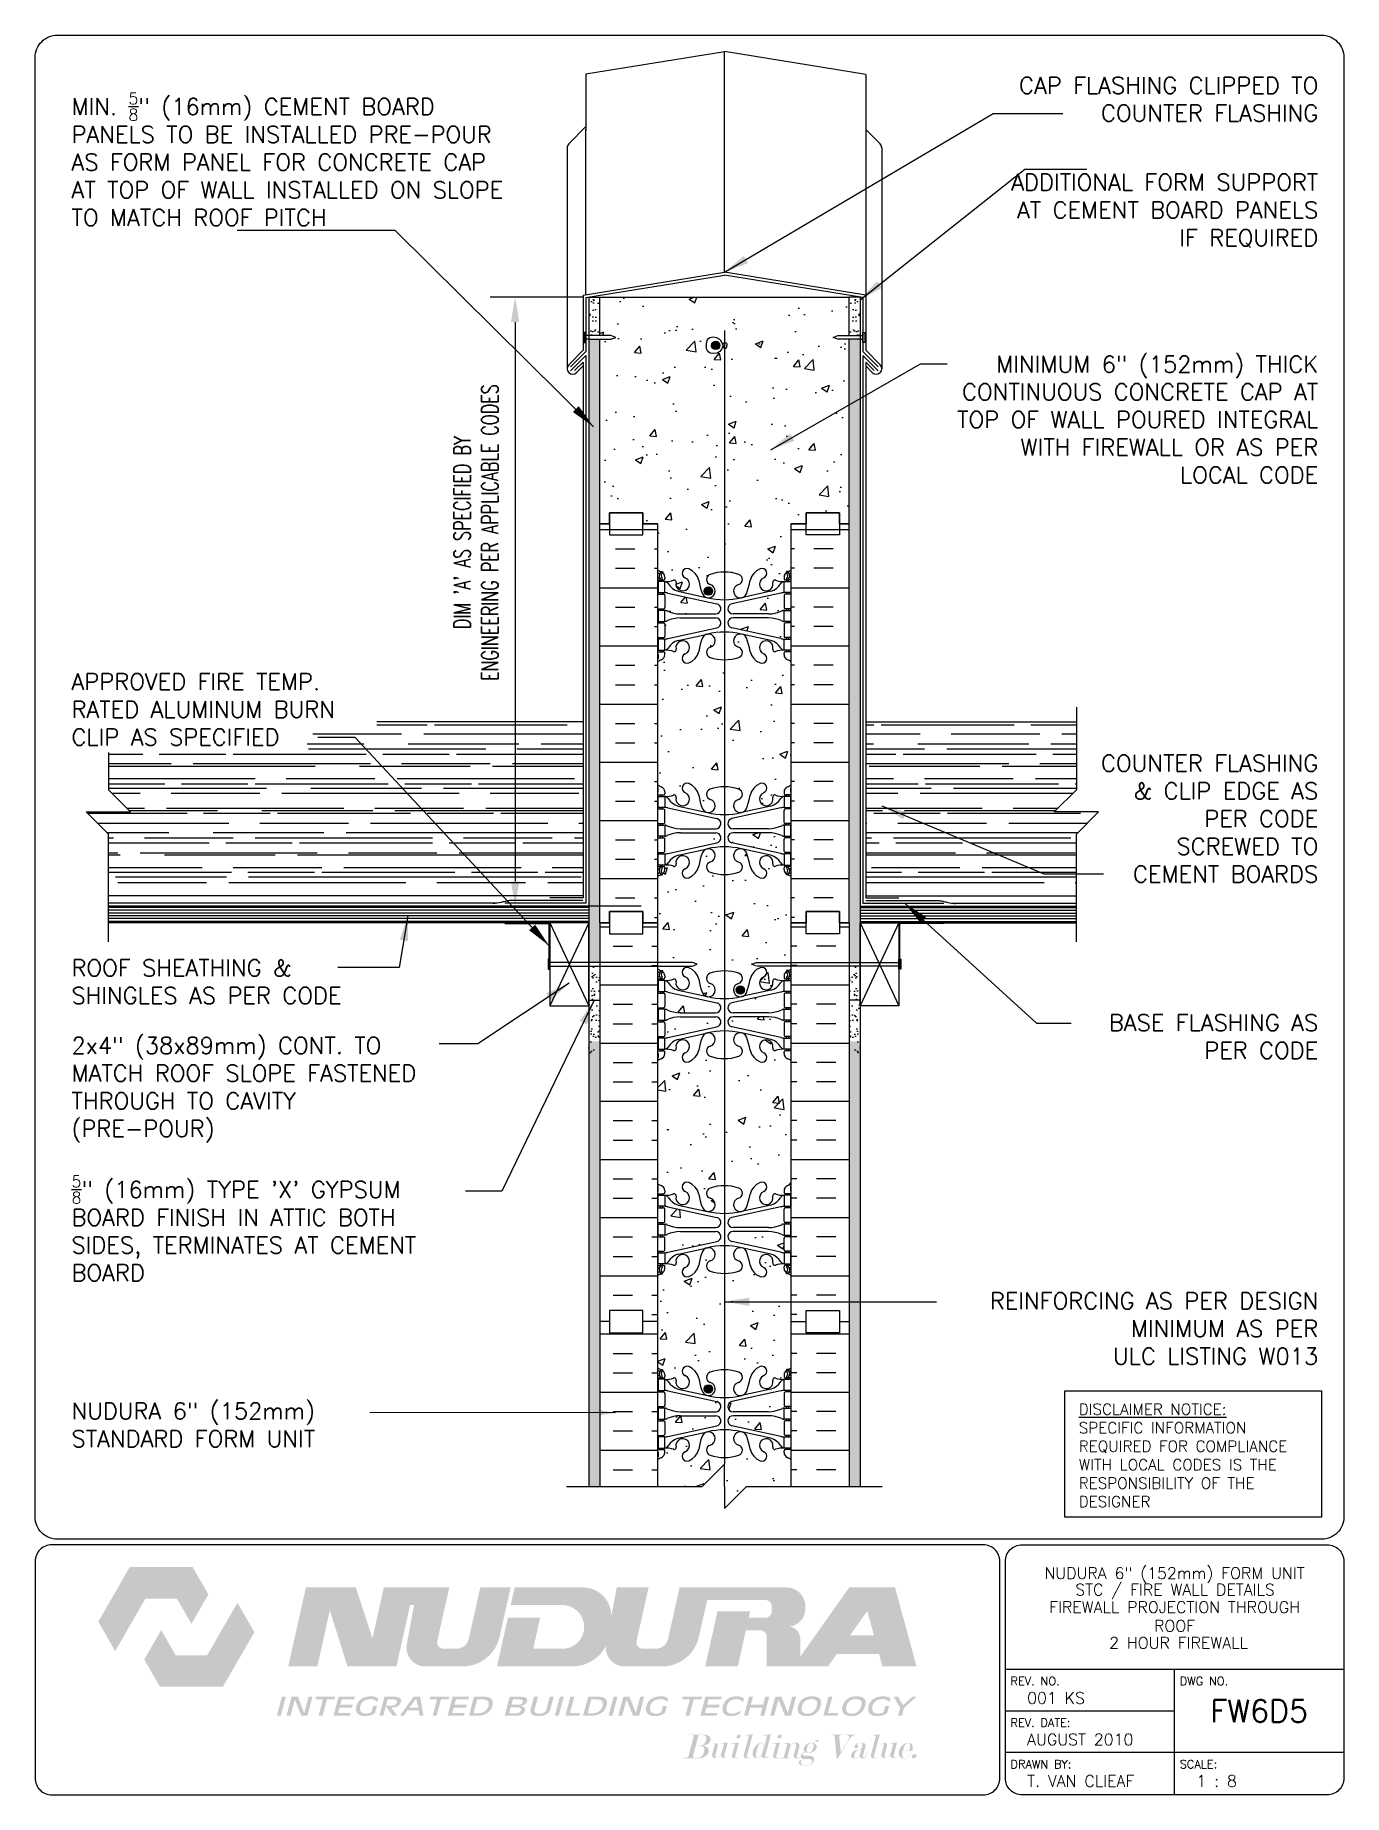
# Paper-space layout 'FW6D5' of a CAD drawing. Header units: inches. Extents: x 0.42 to 7.8, y 0.49 to 10.41.
# The model-space entities are those that its viewports show. They can reach past a viewport. Long polylines and large blocks are cut down to what shows.
import ezdxf
from ezdxf.enums import TextEntityAlignment as Align

# ---------------------------------------------------------------- set-up
doc = ezdxf.new("R2010")
doc.units = ezdxf.units.IN
doc.header["$LTSCALE"] = 0.5
doc.header["$MEASUREMENT"] = 0
doc.linetypes.add('DASHED2', pattern=[0.375, 0.25, -0.125])
doc.linetypes.add('HIDDEN2', pattern=[0.1875, 0.125, -0.0625])
for name, color, linetype in [('HATCH', 12, 'Continuous'), ('line25', 2, 'Continuous'), ('LINE3', 3, 'Continuous'), ('LINE50', 5, 'Continuous'), ('LINE9', 9, 'Continuous'), ('LOGO', 7, 'Continuous'), ('TBK_LINE65', 3, 'Continuous'), ('TBK_TEXT', 4, 'Continuous'), ('TEXT', 4, 'Continuous'), ('Web_Edge', 9, 'Continuous')]:
    doc.layers.add(name, color=color, linetype=linetype)
doc.styles.add('DIM', font='romans.shx', dxfattribs={"width": 0.7})
doc.styles.add('ROMANS', font='romans')
doc.styles.get("Standard").update_dxf_attribs({"font": 'romans.shx'})
doc.dimstyles.new('ext', dxfattribs={"dimscale": 12, "dimtxt": 0.09375, "dimasz": 0.09375, "dimexe": 0.09375, "dimexo": 0.0625, "dimgap": 0.0625, "dimtad": 0, "dimjust": 1, "dimdec": 1, "dimzin": 3, "dimdsep": 46, "dimlunit": 4, "dimtxsty": 'DIM', "dimcen": 0.09, "dimdle": 0.09375, "dimclrt": 4, "dimadec": 0, "dimazin": 0, "dimtfac": 1, "dimtdec": 1, "dimtmove": 2, "dimatfit": 3, "dimfxl": 0, "dimfrac": 2, "dimtolj": 1, "dimtzin": 0, "dimarcsym": 0})
pattern_1 = [(142.5, (34.54337, 0), (0.01574834, 0.48170594), [0, -0.38, 0, -0.425, 0, -0.40625]), (172.5, (34.5434, 0), (-0.4424442, 0.7055365), [0, -0.205, 0, -0.3425, 0, -0.13125]), (212.5, (34.85087, 0), (-0.77853547, 0.00141476), [0, -0.125, 0, -0.45, 0, -0.5875]), (222.5, (34.8509, 0), (-0.7515317, 0.2194189), [0, -0.0625, 0, -0.295, 0, -0.3375])]
pattern_2 = [(50, (0, 0), (3.5863, -0.31376), [0.375, -4.125]), (355, (0, 0), (-0.693757, 3.76096), [0.3, -3.3]), (100.4514, (0.299, -0.026), (2.892547, 3.447198), [0.3187, -3.50571]), (46.1842, (0, 1), (5.336205, -0.827595), [0.5625, -6.1875]), (96.6356, (0.4447, 0.931), (4.67331, 4.87059), [0.47805, -5.25856]), (351.1842, (0, 1), (4.67331, 4.87059), [0.45, -4.95]), (21, (0.5, 0.75), (2.984535, -2.013094), [0.375, -4.125]), (326, (0.5, 0.75), (1.216577, 3.62575), [0.3, -3.3]), (71.4514, (0.7487, 0.5822), (4.201113, 1.612652), [0.3187, -3.50571]), (37.5, (0, 0), (0.060799, 1.664469), [0, -3.26, 0, -3.35, 0, -3.3125]), (7.5, (0, 0), (1.315348, 1.972059), [0, -1.91, 0, -3.185, 0, -1.2625]), (327.5, (-1.115, 0), (2.669112, -0.1127744), [0, -1.25, 0, -3.9, 0, -5.175]), (317.5, (-1.615, 0), (2.91593, 0.500525), [0, -1.625, 0, -2.59, 0, -3.675])]

psp = doc.layouts.new('FW6D5')

# ---------------------------------------------------------------- texts
at = {"layer": 'TBK_TEXT', "color": 7, "style": 'ROMANS'}
for s, p in [('REV. NO.', (5.9215, 1.107)), ('DWG NO.', (6.876, 1.107)), ('REV. DATE:', (5.9215, 0.8726)), ('DRAWN BY:', (5.9215, 0.6382)), ('SCALE:', (6.876, 0.6382))]:
    psp.add_text(s, height=0.04688, dxfattribs=at).set_placement(p)
at = {"layer": 'TEXT', "insert": (6.3065, 2.6948), "char_height": 0.0625, "width": 1.41371, "attachment_point": 1, "style": 'ROMANS'}
psp.add_mtext('{\\Fromans.shx|c1;\\LDISCLAIMER NOTICE:\\l\\PSPECIFIC INFORMATION REQUIRED FOR COMPLIANCE WITH LOCAL CODES IS THE RESPONSIBILITY OF THE DESIGNER}', dxfattribs=at)

msp = doc.modelspace()

# ---------------------------------------------------------------- texts
at = {"layer": 'TEXT', "char_height": 0.75}
for s, insert, width, attachment_point in [('\\A1;CAP FLASHING CLIPPED TO COUNTER FLASHING ', (44.069, 284.093), 15.57124, 6), ('\\A1;MIN. {\\H0.7x;\\S5/8;\\H1.429x;"} (16mm) CEMENT BOARD PANELS TO BE INSTALLED PRE-POUR AS FORM PANEL FOR CONCRETE CAP AT TOP OF WALL INSTALLED ON SLOPE TO MATCH ROOF PITCH', (-12.19, 281.383), 21.33837, 4), ('\\A1;ADDITIONAL FORM SUPPORT AT CEMENT BOARD PANELS IF REQUIRED ', (44.069, 279.058), 15.57124, 6), ('\\A1;MINIMUM 6" (152mm) THICK CONTINUOUS CONCRETE CAP AT TOP OF WALL POURED INTEGRAL WITH FIREWALL OR AS PER LOCAL CODE ', (44.069, 269.636), 18.09498, 6), ('\\A1;APPROVED FIRE TEMP. RATED ALUMINUM BURN CLIP AS SPECIFIED', (-12.19, 256.56), 13.85742, 4), ('\\A1;COUNTER FLASHING & CLIP EDGE AS PER CODE\\PSCREWED TO CEMENT BOARDS ', (44.069, 251.629), 10.91456, 6), ('\\A1;ROOF SHEATHING & SHINGLES AS PER CODE ', (-12.19, 244.27), 14.63297, 4), ('\\A1;BASE FLASHING AS PER CODE ', (44.069, 241.798), 10.91456, 6), ('\\A1;2x4" (38x89mm) CONT. TO MATCH ROOF SLOPE FASTENED THROUGH TO CAVITY (PRE-POUR)', (-12.19, 239.392), 17.93727, 4), ('\\A1;{\\H0.7x;\\S5/8;}" (16mm) TYPE \'X\' GYPSUM BOARD FINISH IN ATTIC BOTH SIDES, TERMINATES AT CEMENT BOARD', (-12.19, 233.141), 17.93727, 4), ('\\A1;REINFORCING AS PER DESIGN\\PMINIMUM AS PER \\PULC LISTING W013 ', (44.069, 228.619), 18.09498, 6), ('\\A1;NUDURA 6" (152mm)  STANDARD FORM UNIT', (-12.19, 224.275), 17.93727, 4)]:
    msp.add_mtext(s, dxfattribs=dict(at, insert=insert, width=width, attachment_point=attachment_point))
at = {"layer": 'TEXT', "color": 4, "insert": (6.062, 264.535), "char_height": 0.75, "attachment_point": 5, "rotation": 90, "style": 'DIM'}
msp.add_mtext("\\A1;DIM 'A' AS SPECIFIED BY \\PENGINEERING PER APPLICABLE CODES", dxfattribs=at)

# ---------------------------------------------------------------- blocks, each defined once
blk = doc.blocks.new('TITLEBLOCK-Tag')
at = {"style": 'ROMANS'}
for tag, height, p in [('TITLE_LINE_1', 0.065, (0.927, -0.1328)), ('TITLE_LINE_2', 0.065, (0.9294, -0.2258)), ('CENTRE-LINE-3', 0.065, (0.927, -0.3246)), ('TITLE_LINE_4', 0.065, (0.927, -0.4299)), ('TITLE_LINE_5', 0.065, (0.927, -0.526)), ('DWG', 0.125, (1.4043, -0.9102))]:
    blk.add_attdef(tag, text='', height=height, dxfattribs=at).set_placement(p, align=Align.MIDDLE_CENTER)
for tag, p in [('LATEST_REVISION', (0.0954, -0.8366)), ('REVISION_DATE', (0.0954, -1.071)), ('DRAWN_BY', (0.0954, -1.3053)), ('SCALE', (1.0499, -1.3053))]:
    blk.add_attdef(tag, text='', height=0.065, dxfattribs=at).set_placement(p, align=Align.MIDDLE_LEFT)

# ---------------------------------------------------------------- hatches: boundary and pattern name
at = {"layer": 'HATCH'}
h = msp.add_hatch(dxfattribs=at)
h.set_pattern_fill('AR-SAND', color=256, scale=0.25, style=0)
h.set_pattern_definition(pattern_1)
h.paths.add_polyline_path([(11.647, 273.425), (11.147, 273.425), (11.147, 275.159), (11.647, 275.159)])
h = msp.add_hatch(dxfattribs=at)
h.set_pattern_fill('AR-CONC', color=256, scale=0.5, style=0)
h.set_pattern_definition(pattern_2)
edge = h.paths.add_edge_path()
edge.add_arc((17.272, 260.758), 2, 71.07704, 90, ccw=False)
edge.add_arc((17.842, 262.423), 0.24, -74.27465, 71.07704, ccw=False)
edge.add_arc((17.99, 261.898), 0.305, 105.72535, 280.50748)
edge.add_line((18.046, 261.598), (18.065, 261.603))
edge.add_arc((17.99, 261.898), 0.305, 284.28151, 334.62183)
edge.add_arc((15.469, 262.852), 3, 338.80161, 350.97273)
edge.add_arc((19.157, 262.211), 0.745, 111.80375, 166.73478, ccw=False)
edge.add_arc((18.962, 262.698), 0.22, -68.19625, 111.80375, ccw=False)
edge.add_arc((19.157, 262.211), 0.305, 111.80375, 373.32049)
edge.add_arc((19.541, 262.302), 0.09, 71.13486, 193.32049, ccw=False)
edge.add_arc((19.911, 263.327), 1, 250.0933, 273.21213)
edge.add_line((19.967, 262.329), (20.072, 262.329))
edge.add_line((20.072, 262.329), (20.072, 262.399))
edge.add_line((20.072, 262.399), (20.024, 262.399))
edge.add_arc((20.024, 262.461), 0.0625, 180, 270, ccw=False)
edge.add_line((19.962, 262.461), (19.962, 262.529))
edge.add_arc((20.212, 262.529), 0.25, 124.0558, 180, ccw=False)
edge.add_line((20.072, 262.736), (20.072, 262.778))
edge.add_line((20.072, 262.778), (20.162, 262.778))
edge.add_arc((19.962, 263.236), 0.5, 293.57818, 308.31666)
edge.add_line((20.272, 262.843), (20.272, 264.933))
edge.add_line((20.272, 264.933), (20.959, 264.933))
edge.add_line((20.959, 264.933), (20.959, 265.433))
edge.add_line((20.959, 265.433), (22.459, 265.433))
edge.add_line((22.459, 265.433), (22.459, 264.933))
edge.add_line((22.459, 264.933), (22.897, 264.933))
edge.add_line((22.897, 264.933), (22.897, 273.263))
edge.add_line((22.897, 273.263), (22.396, 273.263))
edge.add_line((22.396, 273.263), (22.172, 273.344))
edge.add_line((22.172, 273.344), (22.396, 273.425))
edge.add_line((22.396, 273.425), (22.897, 273.425))
edge.add_line((22.897, 273.425), (22.897, 275.159))
edge.add_line((22.897, 275.159), (11.647, 275.159))
edge.add_line((11.647, 275.159), (11.647, 273.425))
edge.add_line((11.647, 273.425), (12.147, 273.425))
edge.add_line((12.147, 273.425), (12.371, 273.344))
edge.add_line((12.371, 273.344), (12.148, 273.263))
edge.add_line((12.148, 273.263), (11.647, 273.263))
edge.add_line((11.647, 273.263), (11.647, 264.933))
edge.add_line((11.647, 264.933), (12.084, 264.933))
edge.add_line((12.084, 264.933), (12.084, 265.433))
edge.add_line((12.084, 265.433), (13.584, 265.433))
edge.add_line((13.584, 265.433), (13.584, 264.933))
edge.add_line((13.584, 264.933), (14.272, 264.933))
edge.add_line((14.272, 264.933), (14.272, 262.843))
edge.add_arc((14.582, 263.236), 0.5, 231.68334, 246.42182)
edge.add_line((14.382, 262.778), (14.472, 262.778))
edge.add_line((14.472, 262.778), (14.472, 262.736))
edge.add_arc((14.332, 262.529), 0.25, 0, 55.9442, ccw=False)
edge.add_line((14.582, 262.529), (14.582, 262.461))
edge.add_arc((14.519, 262.461), 0.0625, -90, 0, ccw=False)
edge.add_line((14.519, 262.399), (14.472, 262.399))
edge.add_line((14.472, 262.399), (14.472, 262.329))
edge.add_line((14.472, 262.329), (14.577, 262.329))
edge.add_arc((14.633, 263.327), 1, 266.78787, 289.9067)
edge.add_arc((15.002, 262.302), 0.09, -13.32049, 108.86514, ccw=False)
edge.add_arc((15.387, 262.211), 0.305, 166.67951, 428.19625)
edge.add_arc((15.582, 262.698), 0.22, 68.19625, 248.19625, ccw=False)
edge.add_arc((15.387, 262.211), 0.745, 13.26522, 68.19625, ccw=False)
edge.add_arc((19.075, 262.852), 3, 189.02727, 201.19839)
edge.add_arc((16.553, 261.898), 0.305, 205.37817, 255.71849)
edge.add_line((16.478, 261.603), (16.498, 261.598))
edge.add_arc((16.553, 261.898), 0.305, 259.49252, 434.27465)
edge.add_arc((16.701, 262.423), 0.24, 108.92296, 254.27465, ccw=False)
edge.add_arc((17.272, 260.758), 2, 90, 108.92296, ccw=False)
edge.add_line((17.272, 262.758), (17.272, 272.86))
edge.add_spline(control_points=[(17.272, 272.86), (17.267, 272.862), (17.222, 272.881), (17.215, 272.935), (17.208, 272.982)], knot_values=[0, 0, 0, 0, 0.011848, 0.108741, 0.108741, 0.108741, 0.108741], degree=3, periodic=0)
edge.add_spline(control_points=[(17.208, 272.982), (17.176, 272.879), (17.088, 272.596), (16.477, 272.578), (16.46, 272.879), (16.454, 272.982)], knot_values=[0, 0, 0, 0, 0.238355, 0.654744, 0.870433, 0.870433, 0.870433, 0.870433], degree=3, periodic=0)
edge.add_spline(control_points=[(16.454, 272.982), (16.454, 273.085), (16.453, 273.395), (17.087, 273.373), (17.176, 273.085), (17.208, 272.982)], knot_values=[0, 0, 0, 0, 0.212869, 0.642572, 0.880927, 0.880927, 0.880927, 0.880927], degree=3, periodic=0)
edge.add_spline(control_points=[(17.208, 272.982), (17.215, 273.03), (17.222, 273.084), (17.267, 273.103), (17.272, 273.104)], knot_values=[0, 0, 0, 0, 0.096893, 0.108741, 0.108741, 0.108741, 0.108741], degree=3, periodic=0)
edge.add_spline(control_points=[(17.272, 273.104), (17.297, 273.113), (17.38, 273.108), (17.384, 273.03), (17.386, 272.982)], knot_values=[0.108741, 0.108741, 0.108741, 0.108741, 0.167347, 0.26082, 0.26082, 0.26082, 0.26082], degree=3, periodic=0)
edge.add_spline(control_points=[(17.386, 272.982), (17.384, 272.935), (17.38, 272.857), (17.297, 272.852), (17.272, 272.86)], knot_values=[0.108741, 0.108741, 0.108741, 0.108741, 0.202214, 0.26082, 0.26082, 0.26082, 0.26082], degree=3, periodic=0)
edge.add_line((17.272, 272.86), (17.272, 262.758))
h = msp.add_hatch(dxfattribs=at)
h.set_pattern_fill('AR-SAND', color=256, scale=0.25, style=0)
h.paths.add_polyline_path([(22.897, 273.425), (23.397, 273.425), (23.397, 275.159), (22.897, 275.159)])
h = msp.add_hatch(dxfattribs=at)
h.set_pattern_fill('AR-SAND', color=256, scale=0.25, style=0)
h.set_pattern_definition(pattern_1)
h.paths.add_polyline_path([(11.147, 273.263), (11.647, 273.263), (11.647, 246.933), (11.647, 245.139), (11.147, 245.139), (11.147, 246.933), (11.147, 246.933)])
h = msp.add_hatch(dxfattribs=at)
h.set_pattern_fill('AR-SAND', color=256, scale=0.25, style=0)
h.paths.add_polyline_path([(23.397, 273.263), (22.897, 273.263), (22.897, 246.933), (22.897, 245.139), (23.397, 245.139), (23.397, 246.933), (23.397, 246.933)])
h = msp.add_hatch(dxfattribs=at)
h.set_pattern_fill('INSUL', color=256, scale=7, style=0)
h.set_pattern_definition([(7e-15, (-2911.89, -150.077), (0, 2.625), []), (7e-15, (-2911.89, -149.202), (0, 2.625), [0.875, -0.875]), (7e-15, (-2911.89, -148.327), (0, 2.625), [0.875, -0.875])])
h.paths.add_polyline_path([(11.647, 246.933), (12.084, 246.933), (12.084, 247.433), (13.584, 247.433), (13.584, 246.933), (14.272, 246.933), (14.272, 264.933), (13.584, 264.933), (13.584, 265.433), (12.084, 265.433), (12.084, 264.933), (11.647, 264.933)])
h = msp.add_hatch(dxfattribs=at)
h.set_pattern_fill('INSUL', color=256, scale=7, style=0)
h.set_pattern_definition([(180, (2946.4333, -150.077), (0, 2.625), []), (180, (2946.4333, -149.202), (0, 2.625), [0.875, -0.875]), (180, (2946.4333, -148.327), (0, 2.625), [0.875, -0.875])])
h.paths.add_polyline_path([(22.897, 246.933), (22.459, 246.933), (22.459, 247.433), (20.959, 247.433), (20.959, 246.933), (20.272, 246.933), (20.272, 264.933), (20.959, 264.933), (20.959, 265.433), (22.459, 265.433), (22.459, 264.933), (22.897, 264.933)])
h = msp.add_hatch(dxfattribs=at)
h.set_pattern_fill('AR-CONC', color=256, scale=0.5, style=0)
h.set_pattern_definition(pattern_2)
h.paths.add_polyline_path([(15.286, 260.869), (16.883, 260.869, 0.897292), (16.932, 261.323), (14.721, 261.805, 0.036537), (14.577, 261.829), (14.472, 261.829), (14.472, 261.759), (14.519, 261.759, -0.414214), (14.582, 261.696), (14.582, 261.161, -0.414214), (14.519, 261.099), (14.472, 261.099), (14.472, 261.029), (14.568, 261.029, -0.134256), (14.68, 261, 0.097844)])
h = msp.add_hatch(dxfattribs=at)
h.set_pattern_fill('AR-CONC', color=256, scale=0.5, style=0)
h.set_pattern_definition(pattern_2)
h.paths.add_polyline_path([(19.257, 260.869, 0.097844), (19.863, 261, -0.134256), (19.975, 261.029), (20.072, 261.029), (20.072, 261.099), (20.024, 261.099, -0.414214), (19.962, 261.161), (19.962, 261.696, -0.414214), (20.024, 261.759), (20.072, 261.759), (20.072, 261.829), (19.967, 261.829, 0.036537), (19.823, 261.805), (17.611, 261.323, 0.897292), (17.661, 260.869)])
h = msp.add_hatch(dxfattribs=at)
h.set_pattern_fill('AR-CONC', color=256, scale=0.5, style=0)
h.set_pattern_definition(pattern_2)
h.paths.add_polyline_path([(15.286, 260.689, 0.097844), (14.68, 260.557, -0.134256), (14.568, 260.529), (14.472, 260.529), (14.472, 260.459), (14.519, 260.459, -0.414214), (14.582, 260.396), (14.582, 259.861, -0.414214), (14.519, 259.799), (14.472, 259.799), (14.472, 259.729), (14.577, 259.729, 0.036537), (14.721, 259.752), (16.932, 260.234, 0.897292), (16.883, 260.689)])
h = msp.add_hatch(dxfattribs=at)
h.set_pattern_fill('AR-CONC', color=256, scale=0.5, style=0)
h.set_pattern_definition(pattern_2)
h.paths.add_polyline_path([(19.257, 260.689), (17.661, 260.689, 0.897292), (17.611, 260.234), (19.823, 259.752, 0.036537), (19.967, 259.729), (20.072, 259.729), (20.072, 259.799), (20.024, 259.799, -0.414214), (19.962, 259.861), (19.962, 260.396, -0.414214), (20.024, 260.459), (20.072, 260.459), (20.072, 260.529), (19.975, 260.529, -0.134256), (19.863, 260.557, 0.097844)])
h = msp.add_hatch(dxfattribs=at)
h.set_pattern_fill('AR-CONC', color=256, scale=0.5, style=0)
h.set_pattern_definition(pattern_2)
h.paths.add_polyline_path([(17.272, 258.799, -0.082755), (16.623, 258.907, -0.735593), (16.636, 259.365, 0.955472), (16.498, 259.959), (16.478, 259.955, 0.223253), (16.278, 259.79, 0.053157), (16.112, 259.176, -0.24438), (15.663, 258.655, -1), (15.5, 259.063, 2.182095), (15.09, 259.276, -0.601435), (14.97, 259.172, 0.10046), (14.577, 259.229), (14.472, 259.229), (14.472, 259.159), (14.519, 259.159, -0.414214), (14.582, 259.096), (14.582, 259.029, -0.317837), (14.415, 258.793, 0.082415), (14.272, 258.714), (14.272, 253.151, 0.082415), (14.415, 253.072, -0.317837), (14.582, 252.836), (14.582, 252.769, -0.414214), (14.519, 252.706), (14.472, 252.706), (14.472, 252.636), (14.577, 252.636, 0.10046), (14.97, 252.693, -0.601435), (15.09, 252.589, 2.182095), (15.5, 252.802, -1), (15.663, 253.21, -0.24438), (16.112, 252.689, 0.053157), (16.278, 252.075, 0.223253), (16.478, 251.91), (16.498, 251.906, 0.955472), (16.636, 252.5, -0.735593), (16.623, 252.958, -0.082755), (17.272, 253.066)])
h = msp.add_hatch(dxfattribs=at)
h.set_pattern_fill('AR-CONC', color=256, scale=0.5, style=0)
h.set_pattern_definition(pattern_2)
h.paths.add_polyline_path([(17.272, 253.066, -0.082755), (17.92, 252.958, -0.735593), (17.907, 252.5, 0.955472), (18.046, 251.906), (18.065, 251.91, 0.223253), (18.266, 252.075, 0.053157), (18.432, 252.689, -0.24438), (18.88, 253.21, -1), (19.043, 252.802, 2.182095), (19.453, 252.589, -0.601435), (19.573, 252.693, 0.10046), (19.967, 252.636), (20.072, 252.636), (20.072, 252.706), (20.024, 252.706, -0.414214), (19.962, 252.769), (19.962, 252.836, -0.317837), (20.128, 253.072, 0.082415), (20.272, 253.151), (20.272, 258.714, 0.082415), (20.128, 258.793, -0.317837), (19.962, 259.029), (19.962, 259.096, -0.414214), (20.024, 259.159), (20.072, 259.159), (20.072, 259.229), (19.967, 259.229, 0.10046), (19.573, 259.172, -0.601435), (19.453, 259.276, 2.182095), (19.043, 259.063, -1), (18.88, 258.655, -0.24438), (18.432, 259.176, 0.053157), (18.266, 259.79, 0.223253), (18.065, 259.955), (18.046, 259.959, 0.955472), (17.907, 259.365, -0.735593), (17.92, 258.907, -0.082755), (17.272, 258.799)])
h = msp.add_hatch(dxfattribs=at)
h.set_pattern_fill('AR-RROOF', color=256, style=0)
h.paths.add_polyline_path([(1.581, 255.997), (1.581, 255.587), (-1.552, 255.587), (-1.552, 254.609), (-10.526, 254.609), (-10.526, 252.931), (-9.526, 251.931), (-11.526, 251.931), (-10.526, 250.931), (-10.526, 248.146), (10.897, 248.146), (10.897, 255.997)])
h = msp.add_hatch(dxfattribs=at)
h.set_pattern_fill('AR-RROOF', color=256, style=0)
h.paths.add_polyline_path([(23.647, 255.997), (23.647, 248.146), (33.154, 248.146), (33.154, 250.931), (34.154, 251.931), (32.154, 251.931), (33.154, 252.931), (33.154, 255.997)])
h = msp.add_hatch(dxfattribs=at)
h.set_pattern_fill('AR-CONC', color=256, scale=0.5, style=0)
h.paths.add_polyline_path([(16.932, 251.631), (14.721, 252.113, 0.036537), (14.577, 252.136), (14.472, 252.136), (14.472, 252.066), (14.519, 252.066, -0.414214), (14.582, 252.004), (14.582, 251.469, -0.414214), (14.519, 251.406), (14.472, 251.406), (14.472, 251.336), (14.568, 251.336, -0.134256), (14.68, 251.308, 0.097844), (15.286, 251.176), (16.883, 251.176, 0.897292)])
h = msp.add_hatch(dxfattribs=at)
h.set_pattern_fill('AR-CONC', color=256, scale=0.5, style=0)
h.paths.add_polyline_path([(15.286, 250.996, 0.097844), (14.68, 250.865, -0.134256), (14.568, 250.836), (14.472, 250.836), (14.472, 250.766), (14.519, 250.766, -0.414214), (14.582, 250.704), (14.582, 250.169, -0.414214), (14.519, 250.106), (14.472, 250.106), (14.472, 250.036), (14.577, 250.036, 0.036537), (14.721, 250.06), (16.932, 250.542, 0.897292), (16.883, 250.996)])
h = msp.add_hatch(dxfattribs=at)
h.set_pattern_fill('AR-CONC', color=256, scale=0.5, style=0)
h.paths.add_polyline_path([(17.661, 250.996, 0.897292), (17.611, 250.542), (19.823, 250.06, 0.036537), (19.967, 250.036), (20.072, 250.036), (20.072, 250.106), (20.024, 250.106, -0.414214), (19.962, 250.169), (19.962, 250.704, -0.414214), (20.024, 250.766), (20.072, 250.766), (20.072, 250.836), (19.975, 250.836, -0.134256), (19.863, 250.865, 0.097844), (19.257, 250.996)])
h = msp.add_hatch(dxfattribs=at)
h.set_pattern_fill('AR-CONC', color=256, scale=0.5, style=0)
h.paths.add_polyline_path([(14.272, 244.843, 0.064398), (14.382, 244.778), (14.472, 244.778), (14.472, 244.736, -0.249069), (14.582, 244.529), (14.582, 244.461, -0.414214), (14.519, 244.399), (14.472, 244.399), (14.472, 244.329), (14.577, 244.329, 0.10046), (14.97, 244.386, -0.601435), (15.09, 244.281, 2.182095), (15.5, 244.494, -1), (15.663, 244.902, -0.24438), (16.112, 244.382, 0.053157), (16.278, 243.768, 0.223253), (16.478, 243.603), (16.498, 243.598, 0.955472), (16.636, 244.192, -0.735593), (16.623, 244.65, -0.082755), (17.272, 244.758), (17.272, 249.107, -0.082755), (16.623, 249.215, -0.735593), (16.636, 249.673, 0.955472), (16.498, 250.267), (16.478, 250.262, 0.223253), (16.278, 250.097, 0.053157), (16.112, 249.483, -0.24438), (15.663, 248.963, -1), (15.5, 249.371, 2.182095), (15.09, 249.584, -0.601435), (14.97, 249.479, 0.10046), (14.577, 249.536), (14.472, 249.536), (14.472, 249.466), (14.519, 249.466, -0.414214), (14.582, 249.404), (14.582, 249.336, -0.249069), (14.472, 249.129), (14.472, 249.087), (14.382, 249.087, 0.064398), (14.272, 249.022)])
h = msp.add_hatch(dxfattribs=at)
h.set_pattern_fill('AR-CONC', color=256, scale=0.5, style=0)
h.paths.add_polyline_path([(17.272, 244.758, -0.082755), (17.92, 244.65, -0.735593), (17.907, 244.192, 0.955472), (18.046, 243.598), (18.065, 243.603, 0.223253), (18.266, 243.768, 0.053157), (18.432, 244.382, -0.24438), (18.88, 244.902, -1), (19.043, 244.494, 2.182095), (19.453, 244.281, -0.601435), (19.573, 244.386, 0.10046), (19.967, 244.329), (20.072, 244.329), (20.072, 244.399), (20.024, 244.399, -0.414214), (19.962, 244.461), (19.962, 244.529, -0.249069), (20.072, 244.736), (20.072, 244.778), (20.162, 244.778, 0.064398), (20.272, 244.843), (20.272, 249.022, 0.064398), (20.162, 249.087), (20.072, 249.087), (20.072, 249.129, -0.249069), (19.962, 249.336), (19.962, 249.404, -0.414214), (20.024, 249.466), (20.072, 249.466), (20.072, 249.536), (19.967, 249.536, 0.10046), (19.573, 249.479, -0.601435), (19.453, 249.584, 2.182095), (19.043, 249.371, -1), (18.88, 248.963, -0.24438), (18.432, 249.483, 0.053157), (18.266, 250.097, 0.223253), (18.065, 250.262), (18.046, 250.267, 0.955472), (17.907, 249.673, -0.735593), (17.92, 249.215, -0.082755), (17.272, 249.107)])
h = msp.add_hatch(dxfattribs=at)
h.set_pattern_fill('INSUL', color=256, scale=7, style=0)
h.paths.add_polyline_path([(14.272, 246.933), (13.584, 246.933), (13.584, 246.433), (12.084, 246.433), (12.084, 246.933), (11.647, 246.933), (11.647, 245.139), (13.324, 245.139), (13.548, 245.057), (13.324, 244.976), (11.647, 244.976), (11.647, 228.933), (12.084, 228.933), (12.084, 229.433), (13.584, 229.433), (13.584, 228.933), (14.272, 228.933)])
h.paths.add_polyline_path([(11.647, 221.496), (14.272, 221.496), (14.272, 228.933), (13.584, 228.933), (13.584, 228.433), (12.084, 228.433), (12.084, 228.933), (11.647, 228.933)])
h = msp.add_hatch(dxfattribs=at)
h.set_pattern_fill('INSUL', color=256, scale=7, style=0)
h.set_pattern_definition([(180, (34.5434, 0), (0, 2.625), []), (180, (34.5434, 0.875), (0, 2.625), [0.875, -0.875]), (180, (34.5434, 1.75), (0, 2.625), [0.875, -0.875])])
h.paths.add_polyline_path([(20.272, 246.933), (20.959, 246.933), (20.959, 246.433), (22.459, 246.433), (22.459, 246.933), (22.897, 246.933), (22.897, 245.139), (21.219, 245.139), (20.995, 245.057), (21.219, 244.976), (22.897, 244.976), (22.897, 228.933), (22.459, 228.933), (22.459, 229.433), (20.959, 229.433), (20.959, 228.933), (20.272, 228.933)])
h.paths.add_polyline_path([(22.897, 221.496), (20.272, 221.496), (20.272, 228.933), (20.959, 228.933), (20.959, 228.433), (22.459, 228.433), (22.459, 228.933), (22.897, 228.933)])
h = msp.add_hatch(dxfattribs=at)
h.set_pattern_fill('AR-SAND', color=256, scale=0.25, style=0)
h.set_pattern_definition(pattern_1)
h.paths.add_polyline_path([(11.147, 244.976), (11.647, 244.976), (11.647, 243.433), (11.147, 243.433)])
h = msp.add_hatch(dxfattribs=at)
h.set_pattern_fill('AR-SAND', color=256, scale=0.25, style=0)
h.paths.add_polyline_path([(23.397, 244.976), (22.897, 244.976), (22.897, 243.433), (23.397, 243.433)])
h = msp.add_hatch(dxfattribs=at)
h.set_pattern_fill('AR-CONC', color=256, scale=0.5, style=0)
h.paths.add_polyline_path([(16.883, 242.869, 0.897292), (16.932, 243.323), (14.721, 243.805, 0.036537), (14.577, 243.829), (14.472, 243.829), (14.472, 243.759), (14.519, 243.759, -0.414214), (14.582, 243.696), (14.582, 243.161, -0.414214), (14.519, 243.099), (14.472, 243.099), (14.472, 243.029), (14.568, 243.029, -0.134256), (14.68, 243, 0.097844), (15.286, 242.869)])
h = msp.add_hatch(dxfattribs=at)
h.set_pattern_fill('AR-CONC', color=256, scale=0.5, style=0)
h.paths.add_polyline_path([(17.611, 243.323, 0.897292), (17.661, 242.869), (19.257, 242.869, 0.097844), (19.863, 243, -0.134256), (19.975, 243.029), (20.072, 243.029), (20.072, 243.099), (20.024, 243.099, -0.414214), (19.962, 243.161), (19.962, 243.696, -0.414214), (20.024, 243.759), (20.072, 243.759), (20.072, 243.829), (19.967, 243.829, 0.036537), (19.823, 243.805)])
h = msp.add_hatch(dxfattribs=at)
h.set_pattern_fill('AR-SAND', color=256, scale=0.25, style=0)
h.set_pattern_definition(pattern_1)
h.paths.add_polyline_path([(11.147, 243.183), (11.147, 243.183), (11.147, 243.433), (11.647, 243.433), (11.647, 241.487), (11.147, 240.762)])
h = msp.add_hatch(dxfattribs=at)
h.set_pattern_fill('AR-SAND', color=256, scale=0.25, style=0)
h.paths.add_polyline_path([(23.397, 243.183), (23.397, 243.183), (23.397, 243.433), (22.897, 243.433), (22.897, 241.487), (23.397, 240.762)])
h = msp.add_hatch(dxfattribs=at)
h.set_pattern_fill('AR-CONC', color=256, scale=0.5, style=0)
h.paths.add_polyline_path([(16.932, 242.234, 0.897292), (16.883, 242.689), (15.286, 242.689, 0.097844), (14.68, 242.557, -0.134256), (14.568, 242.529), (14.472, 242.529), (14.472, 242.459), (14.519, 242.459, -0.414214), (14.582, 242.396), (14.582, 241.861, -0.414214), (14.519, 241.799), (14.472, 241.799), (14.472, 241.729), (14.577, 241.729, 0.036537), (14.721, 241.752)])
h = msp.add_hatch(dxfattribs=at)
h.set_pattern_fill('AR-CONC', color=256, scale=0.5, style=0)
h.paths.add_polyline_path([(19.823, 241.752, 0.036537), (19.967, 241.729), (20.072, 241.729), (20.072, 241.799), (20.024, 241.799, -0.414214), (19.962, 241.861), (19.962, 242.396, -0.414214), (20.024, 242.459), (20.072, 242.459), (20.072, 242.529), (19.975, 242.529, -0.134256), (19.863, 242.557, 0.097844), (19.257, 242.689), (17.661, 242.689, 0.897292), (17.611, 242.234)])
h = msp.add_hatch(dxfattribs=at)
h.set_pattern_fill('AR-SAND', color=256, scale=0.25, style=0)
h.paths.add_polyline_path([(11.147, 221.496), (11.647, 221.496), (11.647, 241.578), (11.147, 241.578)])
h = msp.add_hatch(dxfattribs=at)
h.set_pattern_fill('AR-CONC', color=256, scale=0.5, style=0)
h.paths.add_polyline_path([(17.661, 232.996, 0.897292), (17.611, 232.542), (19.823, 232.06, 0.036537), (19.967, 232.036), (20.072, 232.036), (20.072, 232.106), (20.024, 232.106, -0.414214), (19.962, 232.169), (19.962, 232.704, -0.414214), (20.024, 232.766), (20.072, 232.766), (20.072, 232.836), (19.975, 232.836, -0.134256), (19.863, 232.865, 0.097844), (19.257, 232.996)])
h.paths.add_polyline_path([(17.611, 233.631, 0.897292), (17.661, 233.176), (19.257, 233.176, 0.097844), (19.863, 233.308, -0.134256), (19.975, 233.336), (20.072, 233.336), (20.072, 233.406), (20.024, 233.406, -0.414214), (19.962, 233.469), (19.962, 234.004, -0.414214), (20.024, 234.066), (20.072, 234.066), (20.072, 234.136), (19.967, 234.136, 0.036537), (19.823, 234.113)])
h.paths.add_polyline_path([(16.883, 233.176, 0.897292), (16.932, 233.631), (14.721, 234.113, 0.036537), (14.577, 234.136), (14.472, 234.136), (14.472, 234.066), (14.519, 234.066, -0.414214), (14.582, 234.004), (14.582, 233.469, -0.414214), (14.519, 233.406), (14.472, 233.406), (14.472, 233.336), (14.568, 233.336, -0.134256), (14.68, 233.308, 0.097844), (15.286, 233.176)])
h.paths.add_polyline_path([(16.932, 232.542, 0.897292), (16.883, 232.996), (15.286, 232.996, 0.097844), (14.68, 232.865, -0.134256), (14.568, 232.836), (14.472, 232.836), (14.472, 232.766), (14.519, 232.766, -0.414214), (14.582, 232.704), (14.582, 232.169, -0.414214), (14.519, 232.106), (14.472, 232.106), (14.472, 232.036), (14.577, 232.036, 0.036537), (14.721, 232.06)])
h.paths.add_polyline_path([(17.272, 240.799, -0.082755), (16.623, 240.907, -0.735593), (16.636, 241.365, 0.955472), (16.498, 241.959), (16.478, 241.955, 0.223253), (16.278, 241.79, 0.053157), (16.112, 241.176, -0.24438), (15.663, 240.655, -1), (15.5, 241.063, 2.182095), (15.09, 241.276, -0.601435), (14.97, 241.172, 0.10046), (14.577, 241.229), (14.472, 241.229), (14.472, 241.159), (14.519, 241.159, -0.414214), (14.582, 241.096), (14.582, 241.029, -0.317837), (14.415, 240.793, 0.082415), (14.272, 240.714), (14.272, 235.151, 0.082415), (14.415, 235.072, -0.317837), (14.582, 234.836), (14.582, 234.769, -0.414214), (14.519, 234.706), (14.472, 234.706), (14.472, 234.636), (14.577, 234.636, 0.10046), (14.97, 234.693, -0.601435), (15.09, 234.589, 2.182095), (15.5, 234.802, -1), (15.663, 235.21, -0.24438), (16.112, 234.689, 0.053157), (16.278, 234.075, 0.223253), (16.478, 233.91), (16.498, 233.906, 0.955472), (16.636, 234.5, -0.735593), (16.623, 234.958, -0.082755), (17.272, 235.066)])
h.paths.add_polyline_path([(20.272, 240.714, 0.082415), (20.128, 240.793, -0.317837), (19.962, 241.029), (19.962, 241.096, -0.414214), (20.024, 241.159), (20.072, 241.159), (20.072, 241.229), (19.967, 241.229, 0.10046), (19.573, 241.172, -0.601435), (19.453, 241.276, 2.182095), (19.043, 241.063, -1), (18.88, 240.655, -0.24438), (18.432, 241.176, 0.053157), (18.266, 241.79, 0.223253), (18.065, 241.955), (18.046, 241.959, 0.955472), (17.907, 241.365, -0.735593), (17.92, 240.907, -0.082755), (17.272, 240.799), (17.272, 235.066, -0.082755), (17.92, 234.958, -0.735593), (17.907, 234.5, 0.955472), (18.046, 233.906), (18.065, 233.91, 0.223253), (18.266, 234.075, 0.053157), (18.432, 234.689, -0.24438), (18.88, 235.21, -1), (19.043, 234.802, 2.182095), (19.453, 234.589, -0.601435), (19.573, 234.693, 0.10046), (19.967, 234.636), (20.072, 234.636), (20.072, 234.706), (20.024, 234.706, -0.414214), (19.962, 234.769), (19.962, 234.836, -0.317837), (20.128, 235.072, 0.082415), (20.272, 235.151)])
h = msp.add_hatch(dxfattribs=at)
h.set_pattern_fill('AR-SAND', color=256, scale=0.25, style=0)
h.set_pattern_definition([(142.5, (34.54337, 0), (0.01574834, 0.48170594), [0, -0.38, 0, -0.425, 0, -0.40625]), (172.5, (34.5434, 0), (-0.4424442, 0.7055365), [0, -0.205, 0, -0.3425, 0, -0.13125]), (212.5, (34.85087, 0), (-0.7785355, 0.00141476), [0, -0.125, 0, -0.45, 0, -0.5875]), (222.5, (34.8509, 0), (-0.7515317, 0.2194189), [0, -0.0625, 0, -0.295, 0, -0.3375])])
h.paths.add_polyline_path([(23.397, 221.496), (22.897, 221.496), (22.897, 241.578), (23.397, 241.578)])
h = msp.add_hatch(dxfattribs=at)
h.set_pattern_fill('AR-CONC', color=256, scale=0.5, style=0)
h.paths.add_polyline_path([(18.432, 223.176, 0.053157), (18.266, 223.79, 0.223253), (18.065, 223.955), (18.046, 223.959, 0.955472), (17.907, 223.365, -0.735593), (17.92, 222.907, -0.082755), (17.272, 222.799), (17.272, 222.496), (17.272, 221.496), (17.272, 220.496), (18.272, 221.496), (20.272, 221.496), (20.272, 222.714, 0.082415), (20.128, 222.793, -0.317837), (19.962, 223.029), (19.962, 223.096, -0.414214), (20.024, 223.159), (20.072, 223.159), (20.072, 223.229), (19.967, 223.229, 0.10046), (19.573, 223.172, -0.601435), (19.453, 223.276, 2.182095), (19.043, 223.063, -1), (18.88, 222.655, -0.24438)])
h.paths.add_polyline_path([(15.5, 223.063, 2.182095), (15.09, 223.276, -0.601435), (14.97, 223.172, 0.10046), (14.577, 223.229), (14.472, 223.229), (14.472, 223.159), (14.519, 223.159, -0.414214), (14.582, 223.096), (14.582, 223.029, -0.317837), (14.415, 222.793, 0.082415), (14.272, 222.714), (14.272, 221.496), (16.272, 221.496), (17.272, 222.496), (17.272, 222.799, -0.082755), (16.623, 222.907, -0.735593), (16.636, 223.365, 0.955472), (16.498, 223.959), (16.478, 223.955, 0.223253), (16.278, 223.79, 0.053157), (16.112, 223.176, -0.24438), (15.663, 222.655, -1)])
h.paths.add_polyline_path([(15.286, 224.689, 0.097844), (14.68, 224.557, -0.134256), (14.568, 224.529), (14.472, 224.529), (14.472, 224.459), (14.519, 224.459, -0.414214), (14.582, 224.396), (14.582, 223.861, -0.414214), (14.519, 223.799), (14.472, 223.799), (14.472, 223.729), (14.577, 223.729, 0.036537), (14.721, 223.752), (16.932, 224.234, 0.897292), (16.883, 224.689)])
h.paths.add_polyline_path([(14.721, 225.805, 0.036537), (14.577, 225.829), (14.472, 225.829), (14.472, 225.759), (14.519, 225.759, -0.414214), (14.582, 225.696), (14.582, 225.161, -0.414214), (14.519, 225.099), (14.472, 225.099), (14.472, 225.029), (14.568, 225.029, -0.134256), (14.68, 225, 0.097844), (15.286, 224.869), (16.883, 224.869, 0.897292), (16.932, 225.323)])
h.paths.add_polyline_path([(19.863, 225, -0.134256), (19.975, 225.029), (20.072, 225.029), (20.072, 225.099), (20.024, 225.099, -0.414214), (19.962, 225.161), (19.962, 225.696, -0.414214), (20.024, 225.759), (20.072, 225.759), (20.072, 225.829), (19.967, 225.829, 0.036537), (19.823, 225.805), (17.611, 225.323, 0.897292), (17.661, 224.869), (19.257, 224.869, 0.097844)])
h.paths.add_polyline_path([(19.823, 223.752, 0.036537), (19.967, 223.729), (20.072, 223.729), (20.072, 223.799), (20.024, 223.799, -0.414214), (19.962, 223.861), (19.962, 224.396, -0.414214), (20.024, 224.459), (20.072, 224.459), (20.072, 224.529), (19.975, 224.529, -0.134256), (19.863, 224.557, 0.097844), (19.257, 224.689), (17.661, 224.689, 0.897292), (17.611, 224.234)])
h.paths.add_polyline_path([(18.88, 226.902, -1), (19.043, 226.494, 2.182095), (19.453, 226.281, -0.601435), (19.573, 226.386, 0.10046), (19.967, 226.329), (20.072, 226.329), (20.072, 226.399), (20.024, 226.399, -0.414214), (19.962, 226.461), (19.962, 226.529, -0.249069), (20.072, 226.736), (20.072, 226.778), (20.162, 226.778, 0.064398), (20.272, 226.843), (20.272, 231.022, 0.064398), (20.162, 231.087), (20.072, 231.087), (20.072, 231.129, -0.249069), (19.962, 231.336), (19.962, 231.404, -0.414214), (20.024, 231.466), (20.072, 231.466), (20.072, 231.536), (19.967, 231.536, 0.10046), (19.573, 231.479, -0.601435), (19.453, 231.584, 2.182095), (19.043, 231.371, -1), (18.88, 230.963, -0.24438), (18.432, 231.483, 0.053157), (18.266, 232.097, 0.223253), (18.065, 232.262), (18.046, 232.267, 0.955472), (17.907, 231.673, -0.735593), (17.92, 231.215, -0.082755), (17.272, 231.107), (17.272, 226.758, -0.082755), (17.92, 226.65, -0.735593), (17.907, 226.192, 0.955472), (18.046, 225.598), (18.065, 225.603, 0.223253), (18.266, 225.768, 0.053157), (18.432, 226.382, -0.24438)])
h.paths.add_polyline_path([(17.272, 231.107, -0.082755), (16.623, 231.215, -0.735593), (16.636, 231.673, 0.955472), (16.498, 232.267), (16.478, 232.262, 0.223253), (16.278, 232.097, 0.053157), (16.112, 231.483, -0.24438), (15.663, 230.963, -1), (15.5, 231.371, 2.182095), (15.09, 231.584, -0.601435), (14.97, 231.479, 0.10046), (14.577, 231.536), (14.472, 231.536), (14.472, 231.466), (14.519, 231.466, -0.414214), (14.582, 231.404), (14.582, 231.336, -0.249069), (14.472, 231.129), (14.472, 231.087), (14.382, 231.087, 0.064398), (14.272, 231.022), (14.272, 226.843, 0.064398), (14.382, 226.778), (14.472, 226.778), (14.472, 226.736, -0.249069), (14.582, 226.529), (14.582, 226.461, -0.414214), (14.519, 226.399), (14.472, 226.399), (14.472, 226.329), (14.577, 226.329, 0.10046), (14.97, 226.386, -0.601435), (15.09, 226.281, 2.182095), (15.5, 226.494, -1), (15.663, 226.902, -0.24438), (16.112, 226.382, 0.053157), (16.278, 225.768, 0.223253), (16.478, 225.603), (16.498, 225.598, 0.955472), (16.636, 226.192, -0.735593), (16.623, 226.65, -0.082755), (17.272, 226.758)])
h.paths.add_polyline_path([(16.741, 225.898, -1), (16.366, 225.898, -1)], flags=16)
at = {"layer": 'LINE3'}
for points in [[(17.069, 272.982, 1), (16.694, 272.982, 1)], [(16.741, 261.898, 1), (16.366, 261.898, 1)], [(18.178, 243.898, 1), (17.803, 243.898, 1)], [(16.741, 225.898, 1), (16.366, 225.898, 1)]]:
    msp.add_hatch(color=256, dxfattribs=at).paths.add_polyline_path(points)

# ---------------------------------------------------------------- linework, layer by layer
at = {"color": 192}
for points in [[(7.361, 246.896), (9.361, 246.896)], [(9.361, 244.896), (9.361, 246.896)], [(25.182, 244.896), (25.182, 246.896)], [(27.182, 246.896), (25.182, 246.896)]]:
    msp.add_lwpolyline(points, dxfattribs=at)
at = {"layer": 'HATCH'}
for p, q in [((11.022, 285.232), (17.272, 286.253)), ((17.272, 276.286), (17.272, 286.253)), ((23.647, 285.212), (17.272, 286.253)), ((11.022, 285.232), (11.022, 282.678)), ((23.647, 285.212), (23.647, 275.245)), ((11.022, 282.855), (10.245, 282.078)), ((11.022, 275.265), (11.022, 282.74)), ((23.647, 282.73), (24.298, 282.078)), ((10.172, 281.901), (10.172, 271.934)), ((24.372, 281.901), (24.372, 271.934)), ((11.022, 275.139), (17.272, 276.159)), ((23.522, 275.139), (17.272, 276.159)), ((11.022, 275.139), (11.022, 272.711)), ((23.522, 275.139), (23.522, 272.711)), ((11.147, 273.425), (11.022, 273.425)), ((11.147, 273.263), (11.022, 273.263)), ((11.022, 272.534), (10.331, 271.843)), ((11.022, 272.711), (10.333, 272.022)), ((11.022, 272.534), (11.022, 247.808)), ((23.522, 272.711), (24.21, 272.022)), ((23.522, 272.534), (24.213, 271.843)), ((23.522, 272.534), (23.522, 247.808)), ((6.938, 247.808), (-10.526, 247.808)), ((11.022, 247.808), (7.368, 247.808)), ((10.89, 247.933), (7.637, 247.933)), ((23.522, 247.808), (27.175, 247.808)), ((23.654, 247.933), (26.906, 247.933)), ((27.605, 247.808), (33.154, 247.808)), ((23.397, 246.995), (33.154, 246.995)), ((11.147, 246.933), (9.397, 243.183)), ((9.397, 246.933), (11.147, 243.183)), ((23.397, 246.933), (25.147, 243.183)), ((25.147, 246.933), (23.397, 243.183))]:
    msp.add_line(p, q, dxfattribs=at)
at = {"layer": 'HATCH', "color": 6}
for p, q in [((10.897, 275.245), (17.272, 276.286)), ((23.647, 275.245), (17.272, 276.286)), ((10.897, 275.245), (10.897, 272.763)), ((23.647, 275.245), (23.647, 272.763)), ((10.897, 272.763), (10.245, 272.111)), ((23.647, 272.763), (24.298, 272.111)), ((10.897, 272.232), (10.51, 271.846)), ((10.897, 272.056), (10.598, 271.757)), ((10.897, 272.232), (10.897, 248.058)), ((23.647, 272.232), (24.033, 271.846)), ((23.647, 272.232), (23.647, 248.058)), ((23.647, 272.056), (23.945, 271.757)), ((10.897, 248.058), (9.396, 248.058)), ((23.647, 248.058), (25.147, 248.058))]:
    msp.add_line(p, q, dxfattribs=at)
at = {"layer": 'HATCH', "linetype": 'HIDDEN2'}
for p, q in [((11.647, 273.425), (11.147, 273.425)), ((11.147, 273.263), (11.647, 273.263)), ((22.897, 273.425), (23.397, 273.425)), ((23.397, 273.263), (22.897, 273.263))]:
    msp.add_line(p, q, dxfattribs=at)
at = {"layer": 'HATCH', "linetype": 'Continuous'}
for p, q in [((12.147, 273.425), (11.647, 273.425)), ((11.647, 273.263), (12.148, 273.263)), ((12.371, 273.344), (12.147, 273.425)), ((12.148, 273.263), (12.371, 273.344)), ((22.172, 273.344), (22.396, 273.425)), ((22.396, 273.263), (22.172, 273.344)), ((22.396, 273.425), (22.897, 273.425)), ((22.897, 273.263), (22.396, 273.263)), ((23.397, 273.425), (23.522, 273.425)), ((23.397, 273.263), (23.522, 273.263))]:
    msp.add_line(p, q, dxfattribs=at)
at = {"layer": 'HATCH', "color": 9}
for p, q in [((10.897, 255.997), (1.581, 255.997)), ((23.647, 255.997), (33.154, 255.997))]:
    msp.add_line(p, q, dxfattribs=at)
at = {"layer": 'HATCH', "color": 12}
for p, q in [((11.147, 247.62), (-10.526, 247.62)), ((11.147, 247.495), (-10.526, 247.495)), ((11.147, 247.37), (-10.526, 247.37)), ((11.147, 247.245), (-10.526, 247.245)), ((11.147, 247.12), (-10.526, 247.12)), ((11.147, 246.995), (-10.526, 246.995)), ((23.397, 247.62), (33.154, 247.62)), ((23.397, 247.495), (33.154, 247.495)), ((23.397, 247.37), (33.154, 247.37)), ((23.397, 247.245), (33.154, 247.245)), ((23.397, 247.12), (33.154, 247.12))]:
    msp.add_line(p, q, dxfattribs=at)
at = {"layer": 'HATCH'}
for points in [[(11.022, 273.116), (11.022, 273.572), (10.937, 273.572), (10.937, 273.116)], [(23.522, 273.116), (23.522, 273.572), (23.607, 273.572), (23.607, 273.116)]]:
    msp.add_lwpolyline(points, close=True, dxfattribs=at)
for centre, start, end in [((10.422, 281.901), 135, 180), ((24.122, 281.901), 0, 45)]:
    msp.add_arc(centre, 0.25, start, end, dxfattribs=at)
at = {"layer": 'HATCH', "color": 6}
for centre, start, end in [((10.422, 271.934), 135, 315), ((24.122, 271.934), 225, 45)]:
    msp.add_arc(centre, 0.25, start, end, dxfattribs=at)
at = {"layer": 'HATCH'}
for points in [[(7.637, 247.933), (7.462, 247.914), (7.28, 247.869), (6.938, 247.808), (6.825, 247.808)], [(26.906, 247.933), (27.082, 247.914), (27.263, 247.869), (27.605, 247.808), (27.718, 247.808)]]:
    msp.add_spline(points, degree=3, dxfattribs=at)
at = {"layer": 'line25'}
for p, q in [((14.272, 239.496), (14.272, 264.933)), ((20.272, 264.933), (20.272, 239.496)), ((14.272, 221.496), (14.272, 246.933)), ((20.272, 246.933), (20.272, 221.496))]:
    msp.add_line(p, q, dxfattribs=at)
for points in [[(17.208, 272.982), (17.063, 273.256), (16.504, 273.255), (16.454, 272.982)], [(17.208, 272.982), (17.063, 272.709), (16.521, 272.71), (16.454, 272.982)], [(17.208, 272.982), (17.257, 273.098), (17.349, 273.098), (17.386, 272.982)], [(17.208, 272.982), (17.257, 272.867), (17.349, 272.867), (17.386, 272.982)]]:
    msp.add_spline(points, degree=3, dxfattribs=at)
at = {"layer": 'LINE3'}
msp.add_line((17.272, 273.659), (17.272, 222.496), dxfattribs=at)
for centre in [(16.882, 272.982), (16.553, 261.898), (17.99, 243.898), (16.553, 225.898)]:
    msp.add_circle(centre, 0.188, dxfattribs=at)
at = {"layer": 'LINE50', "color": 9}
for p, q in [((11.147, 275.159), (11.147, 221.496)), ((11.147, 275.159), (11.647, 275.159)), ((23.397, 275.159), (22.897, 275.159)), ((23.397, 275.159), (22.897, 275.159)), ((23.397, 275.159), (23.397, 221.496)), ((11.147, 247.683), (-10.526, 247.683)), ((23.397, 247.683), (33.154, 247.683)), ((11.147, 246.933), (-10.526, 246.933)), ((23.397, 246.933), (33.154, 246.933))]:
    msp.add_line(p, q, dxfattribs=at)
at = {"layer": 'LINE50', "color": 6}
for p, q in [((10.897, 248.146), (-10.526, 248.146)), ((23.647, 248.146), (33.154, 248.146))]:
    msp.add_line(p, q, dxfattribs=at)
at = {"layer": 'LINE50'}
for p, q in [((11.647, 246.933), (11.647, 221.496)), ((22.897, 246.933), (22.897, 221.496))]:
    msp.add_line(p, q, dxfattribs=at)
at = {"layer": 'LINE50', "color": 2}
for p, q in [((11.147, 243.433), (11.647, 243.433)), ((23.397, 243.433), (22.897, 243.433))]:
    msp.add_line(p, q, dxfattribs=at)
at = {"layer": 'LINE50'}
for points in [[(14.272, 264.933), (13.584, 264.933), (13.584, 265.433), (12.084, 265.433), (12.084, 264.933), (11.647, 264.933)], [(11.647, 264.933), (12.084, 264.933), (12.084, 265.433), (13.584, 265.433), (13.584, 264.933), (14.272, 264.933)], [(20.272, 264.933), (20.959, 264.933), (20.959, 265.433), (22.459, 265.433), (22.459, 264.933), (22.897, 264.933)], [(22.897, 264.933), (22.459, 264.933), (22.459, 265.433), (20.959, 265.433), (20.959, 264.933), (20.272, 264.933)], [(14.272, 246.933), (13.584, 246.933), (13.584, 247.433), (12.084, 247.433), (12.084, 246.933), (11.647, 246.933)], [(11.647, 246.933), (12.084, 246.933), (12.084, 247.433), (13.584, 247.433), (13.584, 246.933), (14.272, 246.933)], [(20.272, 246.933), (20.959, 246.933), (20.959, 247.433), (22.459, 247.433), (22.459, 246.933), (22.897, 246.933)], [(22.897, 246.933), (22.459, 246.933), (22.459, 247.433), (20.959, 247.433), (20.959, 246.933), (20.272, 246.933)], [(14.272, 228.933), (13.584, 228.933), (13.584, 229.433), (12.084, 229.433), (12.084, 228.933), (11.647, 228.933)], [(20.272, 228.933), (20.959, 228.933), (20.959, 229.433), (22.459, 229.433), (22.459, 228.933), (22.897, 228.933)]]:
    msp.add_lwpolyline(points, dxfattribs=at)
at = {"layer": 'LINE9'}
for p, q in [((33.154, 256.654), (33.154, 252.931)), ((-10.526, 254.609), (-10.526, 252.931)), ((-9.526, 251.931), (-10.526, 252.931)), ((32.154, 251.931), (33.154, 252.931)), ((-10.526, 250.931), (-11.526, 251.931)), ((-11.526, 251.931), (-9.526, 251.931)), ((34.154, 251.931), (32.154, 251.931)), ((33.154, 250.931), (34.154, 251.931)), ((-10.526, 246.076), (-10.526, 250.931)), ((33.154, 246.076), (33.154, 250.931)), ((17.272, 222.496), (16.272, 221.496)), ((17.272, 221.496), (17.272, 222.496)), ((10.147, 221.496), (16.272, 221.496)), ((17.272, 221.496), (17.272, 220.496)), ((17.272, 220.496), (18.272, 221.496)), ((18.272, 221.496), (24.397, 221.496))]:
    msp.add_line(p, q, dxfattribs=at)
at = {"layer": 'LINE9', "linetype": 'HIDDEN2'}
for p, q in [((15.824, 245.138), (9.397, 245.139)), ((9.397, 244.976), (15.824, 244.976)), ((16.048, 245.057), (15.824, 245.139)), ((15.824, 244.976), (16.048, 245.057)), ((18.495, 245.057), (18.72, 245.139)), ((18.719, 244.976), (18.495, 245.057)), ((18.719, 245.138), (25.147, 245.139)), ((25.147, 244.976), (18.719, 244.976))]:
    msp.add_line(p, q, dxfattribs=at)
at = {"layer": 'LINE9', "linetype": 'DASHED2', "ltscale": 0.15}
for points in [[(12.084, 264.933), (12.084, 264.933), (12.084, 264.433), (13.584, 264.433), (13.584, 264.933), (13.584, 264.933)], [(22.459, 264.933), (22.459, 264.933), (22.459, 264.433), (20.959, 264.433), (20.959, 264.933), (20.959, 264.933)], [(12.084, 246.933), (12.084, 246.933), (12.084, 246.433), (13.584, 246.433), (13.584, 246.933), (13.584, 246.933)], [(22.459, 246.933), (22.459, 246.933), (22.459, 246.433), (20.959, 246.433), (20.959, 246.933), (20.959, 246.933)], [(12.084, 228.933), (12.084, 228.933), (12.084, 228.433), (13.584, 228.433), (13.584, 228.933), (13.584, 228.933)], [(22.459, 228.933), (22.459, 228.933), (22.459, 228.433), (20.959, 228.433), (20.959, 228.933), (20.959, 228.933)]]:
    msp.add_lwpolyline(points, dxfattribs=at)
at = {"layer": 'LINE9'}
for points in [[(9.397, 244.83), (9.397, 245.285), (9.312, 245.285), (9.312, 244.83)], [(25.147, 244.83), (25.147, 245.285), (25.232, 245.285), (25.232, 244.83)]]:
    msp.add_lwpolyline(points, close=True, dxfattribs=at)
at = {"layer": 'TEXT'}
for p, q in [((10.897, 275.159), (6.701, 275.159)), ((7.826, 274.034), (7.826, 248.808)), ((13.522, 247.683), (6.701, 247.683))]:
    msp.add_line(p, q, dxfattribs=at)
at = {"layer": 'TEXT', "color": 2}
for p, q in [((11.647, 275.159), (22.897, 275.159)), ((11.647, 273.425), (11.647, 275.159)), ((22.897, 273.425), (22.897, 275.159)), ((11.647, 246.933), (11.647, 273.263)), ((22.897, 246.933), (22.897, 273.263))]:
    msp.add_line(p, q, dxfattribs=at)
for points in [[(9.397, 243.183), (11.147, 243.183), (11.147, 246.933), (9.397, 246.933)], [(25.147, 243.183), (23.397, 243.183), (23.397, 246.933), (25.147, 246.933)]]:
    msp.add_lwpolyline(points, close=True, dxfattribs=at)
at = {"layer": 'TEXT'}
for points in [[(7.638, 274.034), (8.013, 274.034), (7.826, 275.159)], [(7.638, 248.808), (8.013, 248.808), (7.826, 247.683)]]:
    msp.add_solid(points, dxfattribs=at)
at = {"layer": 'Web_Edge'}
for p, q in [((14.272, 262.499), (14.314, 262.499)), ((14.272, 262.399), (14.519, 262.399)), ((14.382, 262.778), (14.472, 262.778)), ((14.382, 262.399), (14.382, 262.329)), ((14.472, 262.778), (14.472, 262.736)), ((14.472, 262.399), (14.472, 262.329)), ((14.582, 262.529), (14.582, 262.461)), ((19.962, 262.529), (19.962, 262.461)), ((20.272, 262.399), (20.024, 262.399)), ((20.162, 262.778), (20.072, 262.778)), ((20.072, 262.778), (20.072, 262.736)), ((20.072, 262.399), (20.072, 262.329)), ((20.162, 262.399), (20.162, 262.329)), ((20.272, 262.499), (20.23, 262.499)), ((14.272, 261.759), (14.519, 261.759)), ((14.382, 261.829), (14.382, 261.759)), ((14.472, 261.829), (14.472, 261.759)), ((14.582, 261.696), (14.582, 261.161)), ((14.721, 261.805), (16.932, 261.323)), ((15.182, 261.888), (16.504, 261.597)), ((19.823, 261.805), (17.611, 261.323)), ((19.362, 261.888), (18.04, 261.597)), ((19.962, 261.696), (19.962, 261.161)), ((20.272, 261.759), (20.024, 261.759)), ((20.072, 261.829), (20.072, 261.759)), ((20.162, 261.829), (20.162, 261.759)), ((14.272, 261.099), (14.519, 261.099)), ((14.272, 260.459), (14.519, 260.459)), ((14.382, 261.099), (14.382, 261.029)), ((14.382, 260.529), (14.382, 260.459)), ((14.472, 261.099), (14.472, 261.029)), ((14.472, 260.529), (14.472, 260.459)), ((15.286, 260.869), (16.883, 260.869)), ((15.286, 260.689), (16.883, 260.689)), ((19.257, 260.869), (17.661, 260.869)), ((19.257, 260.689), (17.661, 260.689)), ((20.272, 261.099), (20.024, 261.099)), ((20.272, 260.459), (20.024, 260.459)), ((20.072, 261.099), (20.072, 261.029)), ((20.072, 260.529), (20.072, 260.459)), ((20.162, 261.099), (20.162, 261.029)), ((20.162, 260.529), (20.162, 260.459)), ((14.272, 259.799), (14.519, 259.799)), ((14.382, 259.799), (14.382, 259.729)), ((14.472, 259.799), (14.472, 259.729)), ((14.582, 260.396), (14.582, 259.861)), ((14.721, 259.752), (16.932, 260.234)), ((15.182, 259.67), (16.504, 259.96)), ((19.823, 259.752), (17.611, 260.234)), ((19.362, 259.67), (18.04, 259.96)), ((19.962, 260.396), (19.962, 259.861)), ((20.272, 259.799), (20.024, 259.799)), ((20.072, 259.799), (20.072, 259.729)), ((20.162, 259.799), (20.162, 259.729)), ((14.272, 259.159), (14.519, 259.159)), ((14.282, 259.039), (14.282, 258.853)), ((14.382, 259.229), (14.382, 259.159)), ((14.472, 259.229), (14.472, 259.159)), ((14.582, 259.029), (14.582, 259.096)), ((19.962, 259.029), (19.962, 259.096)), ((20.272, 259.159), (20.024, 259.159)), ((20.072, 259.229), (20.072, 259.159)), ((20.162, 259.229), (20.162, 259.159)), ((20.262, 259.039), (20.262, 258.853)), ((14.272, 252.706), (14.519, 252.706)), ((14.282, 252.826), (14.282, 253.012)), ((14.382, 252.636), (14.382, 252.706)), ((14.472, 252.636), (14.472, 252.706)), ((14.582, 252.836), (14.582, 252.769)), ((19.962, 252.836), (19.962, 252.769)), ((20.272, 252.706), (20.024, 252.706)), ((20.072, 252.636), (20.072, 252.706)), ((20.162, 252.636), (20.162, 252.706)), ((20.262, 252.826), (20.262, 253.012)), ((14.272, 252.066), (14.519, 252.066)), ((14.382, 252.066), (14.382, 252.136)), ((14.472, 252.066), (14.472, 252.136)), ((14.582, 251.469), (14.582, 252.004)), ((14.721, 252.113), (16.932, 251.631)), ((15.182, 252.195), (16.504, 251.905)), ((19.823, 252.113), (17.611, 251.631)), ((19.362, 252.195), (18.04, 251.905)), ((19.962, 251.469), (19.962, 252.004)), ((20.272, 252.066), (20.024, 252.066)), ((20.072, 252.066), (20.072, 252.136)), ((20.162, 252.066), (20.162, 252.136)), ((14.272, 251.406), (14.519, 251.406)), ((14.382, 251.336), (14.382, 251.406)), ((14.472, 251.336), (14.472, 251.406)), ((15.286, 251.176), (16.883, 251.176)), ((15.286, 250.996), (16.883, 250.996)), ((19.257, 251.176), (17.661, 251.176)), ((19.257, 250.996), (17.661, 250.996)), ((20.272, 251.406), (20.024, 251.406)), ((20.072, 251.336), (20.072, 251.406)), ((20.162, 251.336), (20.162, 251.406)), ((14.272, 250.766), (14.519, 250.766)), ((14.382, 250.766), (14.382, 250.836)), ((14.472, 250.766), (14.472, 250.836)), ((14.582, 250.169), (14.582, 250.704)), ((14.721, 250.06), (16.932, 250.542)), ((15.182, 249.977), (16.504, 250.268)), ((19.823, 250.06), (17.611, 250.542)), ((19.362, 249.977), (18.04, 250.268)), ((19.962, 250.169), (19.962, 250.704)), ((20.272, 250.766), (20.024, 250.766)), ((20.072, 250.766), (20.072, 250.836)), ((20.162, 250.766), (20.162, 250.836)), ((14.272, 250.106), (14.519, 250.106)), ((14.272, 249.466), (14.519, 249.466)), ((14.272, 249.366), (14.314, 249.366)), ((14.382, 250.036), (14.382, 250.106)), ((14.382, 249.466), (14.382, 249.536)), ((14.472, 250.036), (14.472, 250.106)), ((14.472, 249.466), (14.472, 249.536)), ((14.582, 249.336), (14.582, 249.404)), ((19.962, 249.336), (19.962, 249.404)), ((20.272, 250.106), (20.024, 250.106)), ((20.272, 249.466), (20.024, 249.466)), ((20.072, 250.036), (20.072, 250.106)), ((20.072, 249.466), (20.072, 249.536)), ((20.162, 250.036), (20.162, 250.106)), ((20.162, 249.466), (20.162, 249.536)), ((20.272, 249.366), (20.23, 249.366)), ((14.382, 249.087), (14.472, 249.087)), ((14.472, 249.087), (14.472, 249.129)), ((20.072, 249.087), (20.072, 249.129)), ((20.162, 249.087), (20.072, 249.087)), ((14.382, 244.778), (14.472, 244.778)), ((14.472, 244.778), (14.472, 244.736)), ((20.162, 244.778), (20.072, 244.778)), ((20.072, 244.778), (20.072, 244.736)), ((14.272, 244.499), (14.314, 244.499)), ((14.272, 244.399), (14.519, 244.399)), ((14.382, 244.399), (14.382, 244.329)), ((14.382, 243.829), (14.382, 243.759)), ((14.472, 244.399), (14.472, 244.329)), ((14.472, 243.829), (14.472, 243.759)), ((14.582, 244.529), (14.582, 244.461)), ((14.721, 243.805), (16.932, 243.323)), ((15.182, 243.888), (16.504, 243.597)), ((19.823, 243.805), (17.611, 243.323)), ((19.362, 243.888), (18.04, 243.597)), ((19.962, 244.529), (19.962, 244.461)), ((20.272, 244.399), (20.024, 244.399)), ((20.072, 244.399), (20.072, 244.329)), ((20.072, 243.829), (20.072, 243.759)), ((20.162, 244.399), (20.162, 244.329)), ((20.162, 243.829), (20.162, 243.759)), ((20.272, 244.499), (20.23, 244.499)), ((14.272, 243.759), (14.519, 243.759)), ((14.272, 243.099), (14.519, 243.099)), ((14.382, 243.099), (14.382, 243.029)), ((14.472, 243.099), (14.472, 243.029)), ((14.582, 243.696), (14.582, 243.161)), ((19.962, 243.696), (19.962, 243.161)), ((20.272, 243.759), (20.024, 243.759)), ((20.272, 243.099), (20.024, 243.099)), ((20.072, 243.099), (20.072, 243.029)), ((20.162, 243.099), (20.162, 243.029)), ((14.272, 242.459), (14.519, 242.459)), ((14.382, 242.529), (14.382, 242.459)), ((14.472, 242.529), (14.472, 242.459)), ((14.582, 242.396), (14.582, 241.861)), ((14.721, 241.752), (16.932, 242.234)), ((15.286, 242.869), (16.883, 242.869)), ((15.286, 242.689), (16.883, 242.689)), ((19.823, 241.752), (17.611, 242.234)), ((19.257, 242.869), (17.661, 242.869)), ((19.257, 242.689), (17.661, 242.689)), ((19.962, 242.396), (19.962, 241.861)), ((20.272, 242.459), (20.024, 242.459)), ((20.072, 242.529), (20.072, 242.459)), ((20.162, 242.529), (20.162, 242.459)), ((14.272, 241.799), (14.519, 241.799)), ((14.382, 241.799), (14.382, 241.729)), ((14.472, 241.799), (14.472, 241.729)), ((15.182, 241.67), (16.504, 241.96)), ((19.362, 241.67), (18.04, 241.96)), ((20.272, 241.799), (20.024, 241.799)), ((20.072, 241.799), (20.072, 241.729)), ((20.162, 241.799), (20.162, 241.729)), ((14.272, 241.159), (14.519, 241.159)), ((14.282, 241.039), (14.282, 240.853)), ((14.382, 241.229), (14.382, 241.159)), ((14.472, 241.229), (14.472, 241.159)), ((14.582, 241.029), (14.582, 241.096)), ((19.962, 241.029), (19.962, 241.096)), ((20.272, 241.159), (20.024, 241.159)), ((20.072, 241.229), (20.072, 241.159)), ((20.162, 241.229), (20.162, 241.159)), ((20.262, 241.039), (20.262, 240.853)), ((14.272, 234.706), (14.519, 234.706)), ((14.282, 234.826), (14.282, 235.012)), ((14.382, 234.636), (14.382, 234.706)), ((14.472, 234.636), (14.472, 234.706)), ((14.582, 234.836), (14.582, 234.769)), ((19.962, 234.836), (19.962, 234.769)), ((20.272, 234.706), (20.024, 234.706)), ((20.072, 234.636), (20.072, 234.706)), ((20.162, 234.636), (20.162, 234.706)), ((20.262, 234.826), (20.262, 235.012)), ((14.272, 234.066), (14.519, 234.066)), ((14.382, 234.066), (14.382, 234.136)), ((14.472, 234.066), (14.472, 234.136)), ((14.582, 233.469), (14.582, 234.004)), ((14.721, 234.113), (16.932, 233.631)), ((15.182, 234.195), (16.504, 233.905)), ((19.823, 234.113), (17.611, 233.631)), ((19.362, 234.195), (18.04, 233.905)), ((19.962, 233.469), (19.962, 234.004)), ((20.272, 234.066), (20.024, 234.066)), ((20.072, 234.066), (20.072, 234.136)), ((20.162, 234.066), (20.162, 234.136)), ((14.272, 233.406), (14.519, 233.406)), ((14.272, 232.766), (14.519, 232.766)), ((14.382, 233.336), (14.382, 233.406)), ((14.382, 232.766), (14.382, 232.836)), ((14.472, 233.336), (14.472, 233.406)), ((14.472, 232.766), (14.472, 232.836)), ((14.582, 232.169), (14.582, 232.704)), ((15.286, 233.176), (16.883, 233.176)), ((15.286, 232.996), (16.883, 232.996)), ((19.257, 233.176), (17.661, 233.176)), ((19.257, 232.996), (17.661, 232.996)), ((19.962, 232.169), (19.962, 232.704)), ((20.272, 233.406), (20.024, 233.406)), ((20.272, 232.766), (20.024, 232.766)), ((20.072, 233.336), (20.072, 233.406)), ((20.072, 232.766), (20.072, 232.836)), ((20.162, 233.336), (20.162, 233.406)), ((20.162, 232.766), (20.162, 232.836)), ((14.272, 232.106), (14.519, 232.106)), ((14.382, 232.036), (14.382, 232.106)), ((14.472, 232.036), (14.472, 232.106)), ((14.721, 232.06), (16.932, 232.542)), ((15.182, 231.977), (16.504, 232.268)), ((19.823, 232.06), (17.611, 232.542)), ((19.362, 231.977), (18.04, 232.268)), ((20.272, 232.106), (20.024, 232.106)), ((20.072, 232.036), (20.072, 232.106)), ((20.162, 232.036), (20.162, 232.106)), ((14.272, 231.466), (14.519, 231.466)), ((14.272, 231.366), (14.314, 231.366)), ((14.382, 231.466), (14.382, 231.536)), ((14.382, 231.087), (14.472, 231.087)), ((14.472, 231.466), (14.472, 231.536)), ((14.472, 231.087), (14.472, 231.129)), ((14.582, 231.336), (14.582, 231.404)), ((19.962, 231.336), (19.962, 231.404)), ((20.272, 231.466), (20.024, 231.466)), ((20.072, 231.466), (20.072, 231.536)), ((20.072, 231.087), (20.072, 231.129)), ((20.162, 231.087), (20.072, 231.087)), ((20.162, 231.466), (20.162, 231.536)), ((20.272, 231.366), (20.23, 231.366)), ((14.272, 226.499), (14.314, 226.499)), ((14.272, 226.399), (14.519, 226.399)), ((14.382, 226.778), (14.472, 226.778)), ((14.382, 226.399), (14.382, 226.329)), ((14.472, 226.778), (14.472, 226.736)), ((14.472, 226.399), (14.472, 226.329)), ((14.582, 226.529), (14.582, 226.461)), ((19.962, 226.529), (19.962, 226.461)), ((20.272, 226.399), (20.024, 226.399)), ((20.162, 226.778), (20.072, 226.778)), ((20.072, 226.778), (20.072, 226.736)), ((20.072, 226.399), (20.072, 226.329)), ((20.162, 226.399), (20.162, 226.329)), ((20.272, 226.499), (20.23, 226.499)), ((14.272, 225.759), (14.519, 225.759)), ((14.382, 225.829), (14.382, 225.759)), ((14.472, 225.829), (14.472, 225.759)), ((14.582, 225.696), (14.582, 225.161)), ((14.721, 225.805), (16.932, 225.323)), ((15.182, 225.888), (16.504, 225.597)), ((19.823, 225.805), (17.611, 225.323)), ((19.362, 225.888), (18.04, 225.597)), ((19.962, 225.696), (19.962, 225.161)), ((20.272, 225.759), (20.024, 225.759)), ((20.072, 225.829), (20.072, 225.759)), ((20.162, 225.829), (20.162, 225.759)), ((14.272, 225.099), (14.519, 225.099)), ((14.382, 225.099), (14.382, 225.029)), ((14.472, 225.099), (14.472, 225.029)), ((15.286, 224.869), (16.883, 224.869)), ((19.257, 224.869), (17.661, 224.869)), ((20.272, 225.099), (20.024, 225.099)), ((20.072, 225.099), (20.072, 225.029)), ((20.162, 225.099), (20.162, 225.029)), ((14.272, 224.459), (14.519, 224.459)), ((14.382, 224.529), (14.382, 224.459)), ((14.472, 224.529), (14.472, 224.459)), ((14.582, 224.396), (14.582, 223.861)), ((14.721, 223.752), (16.932, 224.234)), ((15.182, 223.67), (16.504, 223.96)), ((15.286, 224.689), (16.883, 224.689)), ((19.823, 223.752), (17.611, 224.234)), ((19.257, 224.689), (17.661, 224.689)), ((19.362, 223.67), (18.04, 223.96)), ((19.962, 224.396), (19.962, 223.861)), ((20.272, 224.459), (20.024, 224.459)), ((20.072, 224.529), (20.072, 224.459)), ((20.162, 224.529), (20.162, 224.459)), ((14.272, 223.799), (14.519, 223.799)), ((14.272, 223.159), (14.519, 223.159)), ((14.382, 223.799), (14.382, 223.729)), ((14.382, 223.229), (14.382, 223.159)), ((14.472, 223.799), (14.472, 223.729)), ((14.472, 223.229), (14.472, 223.159)), ((20.272, 223.799), (20.024, 223.799)), ((20.272, 223.159), (20.024, 223.159)), ((20.072, 223.799), (20.072, 223.729)), ((20.072, 223.229), (20.072, 223.159)), ((20.162, 223.799), (20.162, 223.729)), ((20.162, 223.229), (20.162, 223.159)), ((14.282, 223.039), (14.282, 222.853)), ((14.582, 223.029), (14.582, 223.096)), ((19.962, 223.029), (19.962, 223.096)), ((20.262, 223.039), (20.262, 222.853))]:
    msp.add_line(p, q, dxfattribs=at)
for points in [[(14.277, 261.829), (14.577, 261.829), (14.577, 262.329), (14.277, 262.329)], [(20.267, 261.829), (19.967, 261.829), (19.967, 262.329), (20.267, 262.329)], [(14.277, 260.529), (14.577, 260.529), (14.577, 261.029), (14.277, 261.029)], [(20.267, 260.529), (19.967, 260.529), (19.967, 261.029), (20.267, 261.029)], [(14.277, 259.229), (14.577, 259.229), (14.577, 259.729), (14.277, 259.729)], [(20.267, 259.229), (19.967, 259.229), (19.967, 259.729), (20.267, 259.729)], [(14.277, 252.636), (14.577, 252.636), (14.577, 252.136), (14.277, 252.136)], [(20.267, 252.636), (19.967, 252.636), (19.967, 252.136), (20.267, 252.136)], [(14.277, 251.336), (14.577, 251.336), (14.577, 250.836), (14.277, 250.836)], [(20.267, 251.336), (19.967, 251.336), (19.967, 250.836), (20.267, 250.836)], [(14.277, 250.036), (14.577, 250.036), (14.577, 249.536), (14.277, 249.536)], [(20.267, 250.036), (19.967, 250.036), (19.967, 249.536), (20.267, 249.536)], [(14.277, 243.829), (14.577, 243.829), (14.577, 244.329), (14.277, 244.329)], [(20.267, 243.829), (19.967, 243.829), (19.967, 244.329), (20.267, 244.329)], [(14.277, 242.529), (14.577, 242.529), (14.577, 243.029), (14.277, 243.029)], [(20.267, 242.529), (19.967, 242.529), (19.967, 243.029), (20.267, 243.029)], [(14.277, 241.229), (14.577, 241.229), (14.577, 241.729), (14.277, 241.729)], [(20.267, 241.229), (19.967, 241.229), (19.967, 241.729), (20.267, 241.729)], [(14.277, 234.636), (14.577, 234.636), (14.577, 234.136), (14.277, 234.136)], [(20.267, 234.636), (19.967, 234.636), (19.967, 234.136), (20.267, 234.136)], [(14.277, 233.336), (14.577, 233.336), (14.577, 232.836), (14.277, 232.836)], [(20.267, 233.336), (19.967, 233.336), (19.967, 232.836), (20.267, 232.836)], [(14.277, 232.036), (14.577, 232.036), (14.577, 231.536), (14.277, 231.536)], [(20.267, 232.036), (19.967, 232.036), (19.967, 231.536), (20.267, 231.536)], [(14.277, 225.829), (14.577, 225.829), (14.577, 226.329), (14.277, 226.329)], [(20.267, 225.829), (19.967, 225.829), (19.967, 226.329), (20.267, 226.329)], [(14.277, 224.529), (14.577, 224.529), (14.577, 225.029), (14.277, 225.029)], [(20.267, 224.529), (19.967, 224.529), (19.967, 225.029), (20.267, 225.029)], [(14.277, 223.229), (14.577, 223.229), (14.577, 223.729), (14.277, 223.729)], [(20.267, 223.229), (19.967, 223.229), (19.967, 223.729), (20.267, 223.729)]]:
    msp.add_lwpolyline(points, close=True, dxfattribs=at)
for centre, radius, start, end in [((14.582, 263.236), 0.5, 231.68334, 250.52878), ((15.582, 262.698), 0.22, 68.19625, 248.19625), ((15.387, 262.211), 0.745, 13.26522, 68.19625), ((19.157, 262.211), 0.745, 111.80375, 166.73478), ((18.962, 262.698), 0.22, 291.80375, 111.80375), ((19.962, 263.236), 0.5, 289.47122, 308.31666), ((14.582, 263.236), 0.6, 238.89067, 245.07477), ((14.314, 262.519), 0.02, 270, 14.15407), ((14.575, 262.583), 0.25, 140.11451, 222.46087), ((14.32, 262.674), 0.02, 340.7916, 65.07477), ((14.418, 262.714), 0.045, 319.1879, 141.448), ((14.424, 262.445), 0.045, 222.46087, 42.46087), ((14.332, 262.529), 0.25, 0, 70.52878), ((14.575, 262.583), 0.16, 140.00008, 222.46087), ((14.519, 262.461), 0.0625, 270, 0), ((14.633, 263.327), 1, 266.78787, 289.9067), ((14.534, 262.082), 0.25, 37.27766, 80.0823), ((15.381, 262.611), 0.75, 210.15498, 254.58381), ((15.002, 262.302), 0.09, 346.67951, 108.86514), ((15.387, 262.211), 0.305, 166.67951, 68.19625), ((19.075, 262.852), 3, 189.02727, 201.19839), ((16.553, 261.898), 0.305, 205.37817, 74.27465), ((16.701, 262.423), 0.24, 108.92296, 254.27465), ((17.272, 260.758), 2, 90, 108.92296), ((17.272, 260.758), 2, 71.07704, 90), ((17.99, 261.898), 0.305, 105.72535, 334.62183), ((17.842, 262.423), 0.24, 285.72535, 71.07704), ((15.469, 262.852), 3, 338.80161, 350.97273), ((19.157, 262.211), 0.305, 111.80375, 13.32049), ((19.162, 262.611), 0.75, 285.41619, 329.84502), ((19.541, 262.302), 0.09, 71.13486, 193.32049), ((19.911, 263.327), 1, 250.0933, 273.21213), ((20.01, 262.082), 0.25, 99.9177, 142.72234), ((20.212, 262.529), 0.25, 109.47122, 180), ((20.024, 262.461), 0.0625, 180, 270), ((20.119, 262.445), 0.045, 137.53913, 317.53913), ((20.126, 262.714), 0.045, 38.552, 220.8121), ((19.968, 262.583), 0.16, 317.53913, 39.99992), ((19.968, 262.583), 0.25, 317.53913, 39.88549), ((20.223, 262.674), 0.02, 114.92523, 199.2084), ((20.23, 262.519), 0.02, 165.84593, 270), ((19.962, 263.236), 0.6, 294.92523, 301.10933), ((14.519, 261.696), 0.0625, 0, 90), ((14.486, 260.833), 1, 76.42909, 84.79907), ((17.272, 264.864), 3.356, 256.76915, 270), ((16.883, 261.099), 0.23, 270, 77.60551), ((17.272, 264.864), 3.356, 270, 283.23085), ((17.661, 261.099), 0.23, 102.39449, 270), ((20.057, 260.833), 1, 95.20093, 103.57091), ((20.024, 261.696), 0.0625, 90, 180), ((14.519, 261.161), 0.0625, 270, 0), ((14.519, 260.396), 0.0625, 0, 90), ((14.573, 260.81), 0.219, 60.49375, 88.91995), ((14.573, 260.747), 0.219, 271.08005, 299.50625), ((14.573, 260.747), 0.219, 271.08005, 299.50625), ((15.317, 262.468), 1.6, 246.56734, 268.92028), ((15.317, 259.089), 1.6, 91.07972, 113.43266), ((15.317, 259.089), 1.6, 91.07972, 113.43266), ((16.883, 260.459), 0.23, 282.39449, 90), ((17.661, 260.459), 0.23, 90, 257.60551), ((19.227, 262.468), 1.6, 271.07972, 293.43266), ((19.227, 259.089), 1.6, 66.56734, 88.92028), ((19.227, 259.089), 1.6, 66.56734, 88.92028), ((19.971, 260.81), 0.219, 91.08005, 119.50625), ((19.971, 260.747), 0.219, 240.49375, 268.91995), ((19.971, 260.747), 0.219, 240.49375, 268.91995), ((20.024, 261.161), 0.0625, 180, 270), ((20.024, 260.396), 0.0625, 90, 180), ((14.519, 259.861), 0.0625, 270, 0), ((14.486, 260.725), 1, 275.20093, 283.57091), ((15.381, 258.947), 0.75, 105.41619, 149.84502), ((15.387, 259.347), 0.305, 291.80375, 193.32049), ((19.075, 258.705), 3, 158.80161, 170.97273), ((16.553, 259.659), 0.305, 285.72535, 154.62183), ((17.272, 256.693), 3.356, 90, 103.23085), ((17.272, 256.693), 3.356, 76.76915, 90), ((17.99, 259.659), 0.305, 25.37817, 254.27465), ((15.469, 258.705), 3, 9.02727, 21.19839), ((19.157, 259.347), 0.305, 346.67951, 248.19625), ((19.162, 258.947), 0.75, 30.15498, 74.58381), ((20.057, 260.725), 1, 256.42909, 264.79907), ((20.024, 259.861), 0.0625, 180, 270), ((14.262, 259.039), 0.02, 0, 60.01198), ((14.262, 258.853), 0.02, 301.07295, 0), ((14.332, 259.029), 0.25, 289.47122, 360), ((14.519, 259.096), 0.0625, 360, 90), ((14.534, 259.475), 0.25, 279.9177, 322.72234), ((14.633, 258.23), 1, 70.0933, 93.21213), ((15.002, 259.256), 0.09, 251.13486, 13.32049), ((15.582, 258.859), 0.22, 111.80375, 291.80375), ((15.387, 259.347), 0.745, 291.80375, 346.73478), ((16.701, 259.134), 0.24, 105.72535, 251.07704), ((17.272, 260.799), 2, 251.07704, 270), ((17.272, 260.799), 2, 270, 288.92296), ((17.842, 259.134), 0.24, 288.92296, 74.27465), ((19.157, 259.347), 0.745, 193.26522, 248.19625), ((18.962, 258.859), 0.22, 248.19625, 68.19625), ((19.541, 259.256), 0.09, 166.67951, 288.86514), ((19.911, 258.23), 1, 86.78787, 109.9067), ((20.01, 259.475), 0.25, 217.27766, 260.0823), ((20.024, 259.096), 0.0625, 90, 180), ((20.212, 259.029), 0.25, 180, 250.52878), ((20.282, 259.039), 0.02, 119.98802, 180), ((20.282, 258.853), 0.02, 180, 238.92705), ((14.582, 258.322), 0.6, 121.07295, 121.10933), ((14.582, 258.322), 0.5, 109.47122, 128.31666), ((19.962, 258.322), 0.5, 51.68334, 70.52878), ((19.962, 258.322), 0.6, 58.89067, 58.92705), ((14.582, 253.543), 0.5, 231.68334, 250.52878), ((14.582, 253.543), 0.6, 238.89067, 238.92705), ((14.262, 253.012), 0.02, 360, 58.92705), ((14.262, 252.826), 0.02, 299.98802, 360), ((14.332, 252.836), 0.25, 0, 70.52878), ((14.519, 252.769), 0.0625, 270, 0), ((14.633, 253.635), 1, 266.78787, 289.9067), ((14.534, 252.39), 0.25, 37.27766, 80.0823), ((15.381, 252.918), 0.75, 210.15498, 254.58381), ((15.002, 252.609), 0.09, 346.67951, 108.86514), ((15.387, 252.518), 0.305, 166.67951, 68.19625), ((15.582, 253.006), 0.22, 68.19625, 248.19625), ((15.387, 252.518), 0.745, 13.26522, 68.19625), ((19.075, 253.16), 3, 189.02727, 201.19839), ((16.553, 252.206), 0.305, 205.37817, 74.27465), ((16.701, 252.731), 0.24, 108.92296, 254.27465), ((17.272, 251.066), 2, 90, 108.92296), ((17.272, 251.066), 2, 71.07704, 90), ((17.99, 252.206), 0.305, 105.72535, 334.62183), ((17.842, 252.731), 0.24, 285.72535, 71.07704), ((15.469, 253.16), 3, 338.80161, 350.97273), ((19.157, 252.518), 0.745, 111.80375, 166.73478), ((19.157, 252.518), 0.305, 111.80375, 13.32049), ((18.962, 253.006), 0.22, 291.80375, 111.80375), ((19.162, 252.918), 0.75, 285.41619, 329.84502), ((19.541, 252.609), 0.09, 71.13486, 193.32049), ((19.911, 253.635), 1, 250.0933, 273.21213), ((20.01, 252.39), 0.25, 99.9177, 142.72234), ((20.212, 252.836), 0.25, 109.47122, 180), ((20.024, 252.769), 0.0625, 180, 270), ((19.962, 253.543), 0.5, 289.47122, 308.31666), ((20.282, 253.012), 0.02, 121.07295, 180), ((20.282, 252.826), 0.02, 180, 240.01198), ((19.962, 253.543), 0.6, 301.07295, 301.10933), ((14.519, 252.004), 0.0625, 0, 90), ((14.486, 251.14), 1, 76.42909, 84.79907), ((17.272, 255.172), 3.356, 256.76915, 270), ((17.272, 255.172), 3.356, 270, 283.23085), ((20.057, 251.14), 1, 95.20093, 103.57091), ((20.024, 252.004), 0.0625, 90, 180), ((14.519, 251.469), 0.0625, 270, 0), ((14.573, 251.118), 0.219, 60.49375, 88.91995), ((14.573, 251.118), 0.219, 60.49375, 88.91995), ((15.317, 252.776), 1.6, 246.56734, 268.92028), ((15.317, 252.776), 1.6, 246.56734, 268.92028), ((15.317, 249.397), 1.6, 91.07972, 113.43266), ((16.883, 251.406), 0.23, 270, 77.60551), ((16.883, 250.766), 0.23, 282.39449, 90), ((17.661, 251.406), 0.23, 102.39449, 270), ((17.661, 250.766), 0.23, 90, 257.60551), ((19.227, 252.776), 1.6, 271.07972, 293.43266), ((19.227, 252.776), 1.6, 271.07972, 293.43266), ((19.227, 249.397), 1.6, 66.56734, 88.92028), ((19.971, 251.118), 0.219, 91.08005, 119.50625), ((19.971, 251.118), 0.219, 91.08005, 119.50625), ((20.024, 251.469), 0.0625, 180, 270), ((14.519, 250.704), 0.0625, 0, 90), ((14.519, 250.169), 0.0625, 270, 0), ((14.573, 251.055), 0.219, 271.08005, 299.50625), ((16.553, 249.967), 0.305, 285.72535, 154.62183), ((17.272, 247.001), 3.356, 90, 103.23085), ((17.272, 247.001), 3.356, 76.76915, 90), ((17.99, 249.967), 0.305, 25.37817, 254.27465), ((19.971, 251.055), 0.219, 240.49375, 268.91995), ((20.024, 250.704), 0.0625, 90, 180), ((20.024, 250.169), 0.0625, 180, 270), ((14.314, 249.346), 0.02, 345.84593, 90), ((14.575, 249.282), 0.25, 137.53913, 219.88549), ((14.424, 249.42), 0.045, 317.53913, 137.53913), ((14.575, 249.282), 0.16, 137.53913, 219.99992), ((14.332, 249.336), 0.25, 289.47122, 360), ((14.519, 249.404), 0.0625, 360, 90), ((14.486, 251.032), 1, 275.20093, 283.57091), ((14.534, 249.783), 0.25, 279.9177, 322.72234), ((14.633, 248.538), 1, 70.0933, 93.21213), ((15.381, 249.254), 0.75, 105.41619, 149.84502), ((15.002, 249.563), 0.09, 251.13486, 13.32049), ((15.387, 249.654), 0.305, 291.80375, 193.32049), ((15.582, 249.167), 0.22, 111.80375, 291.80375), ((15.387, 249.654), 0.745, 291.80375, 346.73478), ((19.075, 249.013), 3, 158.80161, 170.97273), ((16.701, 249.442), 0.24, 105.72535, 251.07704), ((17.842, 249.442), 0.24, 288.92296, 74.27465), ((15.469, 249.013), 3, 9.02727, 21.19839), ((19.157, 249.654), 0.745, 193.26522, 248.19625), ((19.157, 249.654), 0.305, 346.67951, 248.19625), ((18.962, 249.167), 0.22, 248.19625, 68.19625), ((19.162, 249.254), 0.75, 30.15498, 74.58381), ((19.541, 249.563), 0.09, 166.67951, 288.86514), ((19.911, 248.538), 1, 86.78787, 109.9067), ((20.01, 249.783), 0.25, 217.27766, 260.0823), ((20.057, 251.032), 1, 256.42909, 264.79907), ((20.024, 249.404), 0.0625, 90, 180), ((20.212, 249.336), 0.25, 180, 250.52878), ((20.119, 249.42), 0.045, 42.46087, 222.46087), ((19.968, 249.282), 0.16, 320.00008, 42.46087), ((19.968, 249.282), 0.25, 320.11451, 42.46087), ((20.23, 249.346), 0.02, 90, 194.15407), ((14.582, 248.629), 0.6, 114.92523, 121.10933), ((14.582, 248.629), 0.5, 109.47122, 128.31666), ((14.32, 249.191), 0.02, 294.92523, 19.2084), ((14.418, 249.151), 0.045, 218.552, 40.8121), ((17.272, 251.107), 2, 251.07704, 270), ((17.272, 251.107), 2, 270, 288.92296), ((20.126, 249.151), 0.045, 139.1879, 321.448), ((19.962, 248.629), 0.5, 51.68334, 70.52878), ((20.223, 249.191), 0.02, 160.7916, 245.07477), ((19.962, 248.629), 0.6, 58.89067, 65.07477), ((14.582, 245.236), 0.5, 231.68334, 250.52878), ((14.582, 245.236), 0.6, 238.89067, 245.07477), ((14.575, 244.583), 0.25, 140.11451, 222.46087), ((14.32, 244.674), 0.02, 340.7916, 65.07477), ((14.418, 244.714), 0.045, 319.1879, 141.448), ((14.332, 244.529), 0.25, 0, 70.52878), ((14.575, 244.583), 0.16, 140.00008, 222.46087), ((15.582, 244.698), 0.22, 68.19625, 248.19625), ((15.387, 244.211), 0.745, 13.26522, 68.19625), ((16.701, 244.423), 0.24, 108.92296, 254.27465), ((17.272, 242.758), 2, 90, 108.92296), ((17.272, 242.758), 2, 71.07704, 90), ((17.842, 244.423), 0.24, 285.72535, 71.07704), ((19.157, 244.211), 0.745, 111.80375, 166.73478), ((18.962, 244.698), 0.22, 291.80375, 111.80375), ((20.212, 244.529), 0.25, 109.47122, 180), ((20.126, 244.714), 0.045, 38.552, 220.8121), ((19.968, 244.583), 0.16, 317.53913, 39.99992), ((19.962, 245.236), 0.5, 289.47122, 308.31666), ((19.968, 244.583), 0.25, 317.53913, 39.88549), ((20.223, 244.674), 0.02, 114.92523, 199.2084), ((19.962, 245.236), 0.6, 294.92523, 301.10933), ((14.314, 244.519), 0.02, 270, 14.15407), ((14.424, 244.445), 0.045, 222.46087, 42.46087), ((14.519, 244.461), 0.0625, 270, 0), ((14.633, 245.327), 1, 266.78787, 289.9067), ((14.534, 244.082), 0.25, 37.27766, 80.0823), ((14.486, 242.833), 1, 76.42909, 84.79907), ((15.381, 244.611), 0.75, 210.15498, 254.58381), ((15.002, 244.302), 0.09, 346.67951, 108.86514), ((15.387, 244.211), 0.305, 166.67951, 68.19625), ((19.075, 244.852), 3, 189.02727, 201.19839), ((16.553, 243.898), 0.305, 205.37817, 74.27465), ((17.99, 243.898), 0.305, 105.72535, 334.62183), ((15.469, 244.852), 3, 338.80161, 350.97273), ((19.157, 244.211), 0.305, 111.80375, 13.32049), ((19.162, 244.611), 0.75, 285.41619, 329.84502), ((19.541, 244.302), 0.09, 71.13486, 193.32049), ((19.911, 245.327), 1, 250.0933, 273.21213), ((20.01, 244.082), 0.25, 99.9177, 142.72234), ((20.057, 242.833), 1, 95.20093, 103.57091), ((20.024, 244.461), 0.0625, 180, 270), ((20.119, 244.445), 0.045, 137.53913, 317.53913), ((20.23, 244.519), 0.02, 165.84593, 270), ((14.519, 243.696), 0.0625, 0, 90), ((14.519, 243.161), 0.0625, 270, 0), ((14.573, 242.81), 0.219, 60.49375, 88.91995), ((15.317, 244.468), 1.6, 246.56734, 268.92028), ((17.272, 246.864), 3.356, 256.76915, 270), ((16.883, 243.099), 0.23, 270, 77.60551), ((17.272, 246.864), 3.356, 270, 283.23085), ((17.661, 243.099), 0.23, 102.39449, 270), ((19.227, 244.468), 1.6, 271.07972, 293.43266), ((19.971, 242.81), 0.219, 91.08005, 119.50625), ((20.024, 243.696), 0.0625, 90, 180), ((20.024, 243.161), 0.0625, 180, 270), ((14.519, 242.396), 0.0625, 0, 90), ((14.573, 242.747), 0.219, 271.08005, 299.50625), ((14.573, 242.747), 0.219, 271.08005, 299.50625), ((15.317, 241.089), 1.6, 91.07972, 113.43266), ((15.317, 241.089), 1.6, 91.07972, 113.43266), ((16.883, 242.459), 0.23, 282.39449, 90), ((17.661, 242.459), 0.23, 90, 257.60551), ((19.227, 241.089), 1.6, 66.56734, 88.92028), ((19.227, 241.089), 1.6, 66.56734, 88.92028), ((19.971, 242.747), 0.219, 240.49375, 268.91995), ((19.971, 242.747), 0.219, 240.49375, 268.91995), ((20.024, 242.396), 0.0625, 90, 180), ((14.519, 241.861), 0.0625, 270, 0), ((14.486, 242.725), 1, 275.20093, 283.57091), ((15.381, 240.947), 0.75, 105.41619, 149.84502), ((15.387, 241.347), 0.305, 291.80375, 193.32049), ((19.075, 240.705), 3, 158.80161, 170.97273), ((16.553, 241.659), 0.305, 285.72535, 154.62183), ((17.272, 238.693), 3.356, 90, 103.23085), ((17.272, 238.693), 3.356, 76.76915, 90), ((17.99, 241.659), 0.305, 25.37817, 254.27465), ((15.469, 240.705), 3, 9.02727, 21.19839), ((19.157, 241.347), 0.305, 346.67951, 248.19625), ((19.162, 240.947), 0.75, 30.15498, 74.58381), ((20.057, 242.725), 1, 256.42909, 264.79907), ((20.024, 241.861), 0.0625, 180, 270), ((14.262, 241.039), 0.02, 0, 60.01198), ((14.262, 240.853), 0.02, 301.07295, 0), ((14.582, 240.322), 0.6, 121.07295, 121.10933), ((14.582, 240.322), 0.5, 109.47122, 128.31666), ((14.332, 241.029), 0.25, 289.47122, 360), ((14.519, 241.096), 0.0625, 360, 90), ((14.534, 241.475), 0.25, 279.9177, 322.72234), ((14.633, 240.23), 1, 70.0933, 93.21213), ((15.002, 241.256), 0.09, 251.13486, 13.32049), ((15.582, 240.859), 0.22, 111.80375, 291.80375), ((15.387, 241.347), 0.745, 291.80375, 346.73478), ((16.701, 241.134), 0.24, 105.72535, 251.07704), ((17.272, 242.799), 2, 251.07704, 270), ((17.272, 242.799), 2, 270, 288.92296), ((17.842, 241.134), 0.24, 288.92296, 74.27465), ((19.157, 241.347), 0.745, 193.26522, 248.19625), ((18.962, 240.859), 0.22, 248.19625, 68.19625), ((19.541, 241.256), 0.09, 166.67951, 288.86514), ((19.911, 240.23), 1, 86.78787, 109.9067), ((20.01, 241.475), 0.25, 217.27766, 260.0823), ((20.024, 241.096), 0.0625, 90, 180), ((20.212, 241.029), 0.25, 180, 250.52878), ((19.962, 240.322), 0.5, 51.68334, 70.52878), ((20.282, 241.039), 0.02, 119.98802, 180), ((20.282, 240.853), 0.02, 180, 238.92705), ((19.962, 240.322), 0.6, 58.89067, 58.92705), ((14.582, 235.543), 0.5, 231.68334, 250.52878), ((14.582, 235.543), 0.6, 238.89067, 238.92705), ((14.262, 235.012), 0.02, 360, 58.92705), ((14.332, 234.836), 0.25, 0, 70.52878), ((15.582, 235.006), 0.22, 68.19625, 248.19625), ((15.387, 234.518), 0.745, 13.26522, 68.19625), ((17.272, 233.066), 2, 90, 108.92296), ((17.272, 233.066), 2, 71.07704, 90), ((19.157, 234.518), 0.745, 111.80375, 166.73478), ((18.962, 235.006), 0.22, 291.80375, 111.80375), ((20.212, 234.836), 0.25, 109.47122, 180), ((19.962, 235.543), 0.5, 289.47122, 308.31666), ((20.282, 235.012), 0.02, 121.07295, 180), ((19.962, 235.543), 0.6, 301.07295, 301.10933), ((14.262, 234.826), 0.02, 299.98802, 360), ((14.519, 234.769), 0.0625, 270, 0), ((14.633, 235.635), 1, 266.78787, 289.9067), ((14.534, 234.39), 0.25, 37.27766, 80.0823), ((15.381, 234.918), 0.75, 210.15498, 254.58381), ((15.002, 234.609), 0.09, 346.67951, 108.86514), ((15.387, 234.518), 0.305, 166.67951, 68.19625), ((19.075, 235.16), 3, 189.02727, 201.19839), ((16.553, 234.206), 0.305, 205.37817, 74.27465), ((16.701, 234.731), 0.24, 108.92296, 254.27465), ((17.99, 234.206), 0.305, 105.72535, 334.62183), ((17.842, 234.731), 0.24, 285.72535, 71.07704), ((15.469, 235.16), 3, 338.80161, 350.97273), ((19.157, 234.518), 0.305, 111.80375, 13.32049), ((19.162, 234.918), 0.75, 285.41619, 329.84502), ((19.541, 234.609), 0.09, 71.13486, 193.32049), ((19.911, 235.635), 1, 250.0933, 273.21213), ((20.01, 234.39), 0.25, 99.9177, 142.72234), ((20.024, 234.769), 0.0625, 180, 270), ((20.282, 234.826), 0.02, 180, 240.01198), ((14.519, 234.004), 0.0625, 0, 90), ((14.519, 233.469), 0.0625, 270, 0), ((14.486, 233.14), 1, 76.42909, 84.79907), ((17.272, 237.172), 3.356, 256.76915, 270), ((16.883, 233.406), 0.23, 270, 77.60551), ((17.272, 237.172), 3.356, 270, 283.23085), ((17.661, 233.406), 0.23, 102.39449, 270), ((20.057, 233.14), 1, 95.20093, 103.57091), ((20.024, 234.004), 0.0625, 90, 180), ((20.024, 233.469), 0.0625, 180, 270), ((14.519, 232.704), 0.0625, 0, 90), ((14.573, 233.118), 0.219, 60.49375, 88.91995), ((14.573, 233.118), 0.219, 60.49375, 88.91995), ((14.573, 233.055), 0.219, 271.08005, 299.50625), ((15.317, 234.776), 1.6, 246.56734, 268.92028), ((15.317, 234.776), 1.6, 246.56734, 268.92028), ((15.317, 231.397), 1.6, 91.07972, 113.43266), ((16.883, 232.766), 0.23, 282.39449, 90), ((17.661, 232.766), 0.23, 90, 257.60551), ((19.227, 234.776), 1.6, 271.07972, 293.43266), ((19.227, 234.776), 1.6, 271.07972, 293.43266), ((19.227, 231.397), 1.6, 66.56734, 88.92028), ((19.971, 233.118), 0.219, 91.08005, 119.50625), ((19.971, 233.118), 0.219, 91.08005, 119.50625), ((19.971, 233.055), 0.219, 240.49375, 268.91995), ((20.024, 232.704), 0.0625, 90, 180), ((14.519, 232.169), 0.0625, 270, 0), ((14.486, 233.032), 1, 275.20093, 283.57091), ((15.381, 231.254), 0.75, 105.41619, 149.84502), ((15.387, 231.654), 0.305, 291.80375, 193.32049), ((19.075, 231.013), 3, 158.80161, 170.97273), ((16.553, 231.967), 0.305, 285.72535, 154.62183), ((17.272, 229.001), 3.356, 90, 103.23085), ((17.272, 229.001), 3.356, 76.76915, 90), ((17.99, 231.967), 0.305, 25.37817, 254.27465), ((15.469, 231.013), 3, 9.02727, 21.19839), ((19.157, 231.654), 0.305, 346.67951, 248.19625), ((19.162, 231.254), 0.75, 30.15498, 74.58381), ((20.057, 233.032), 1, 256.42909, 264.79907), ((20.024, 232.169), 0.0625, 180, 270), ((14.582, 230.629), 0.6, 114.92523, 121.10933), ((14.582, 230.629), 0.5, 109.47122, 128.31666), ((14.314, 231.346), 0.02, 345.84593, 90), ((14.575, 231.282), 0.25, 137.53913, 219.88549), ((14.32, 231.191), 0.02, 294.92523, 19.2084), ((14.418, 231.151), 0.045, 218.552, 40.8121), ((14.424, 231.42), 0.045, 317.53913, 137.53913), ((14.575, 231.282), 0.16, 137.53913, 219.99992), ((14.332, 231.336), 0.25, 289.47122, 360), ((14.519, 231.404), 0.0625, 360, 90), ((14.534, 231.783), 0.25, 279.9177, 322.72234), ((14.633, 230.538), 1, 70.0933, 93.21213), ((15.002, 231.563), 0.09, 251.13486, 13.32049), ((15.582, 231.167), 0.22, 111.80375, 291.80375), ((15.387, 231.654), 0.745, 291.80375, 346.73478), ((16.701, 231.442), 0.24, 105.72535, 251.07704), ((17.272, 233.107), 2, 251.07704, 270), ((17.272, 233.107), 2, 270, 288.92296), ((17.842, 231.442), 0.24, 288.92296, 74.27465), ((19.157, 231.654), 0.745, 193.26522, 248.19625), ((18.962, 231.167), 0.22, 248.19625, 68.19625), ((19.541, 231.563), 0.09, 166.67951, 288.86514), ((19.911, 230.538), 1, 86.78787, 109.9067), ((20.01, 231.783), 0.25, 217.27766, 260.0823), ((20.024, 231.404), 0.0625, 90, 180), ((20.212, 231.336), 0.25, 180, 250.52878), ((20.119, 231.42), 0.045, 42.46087, 222.46087), ((20.126, 231.151), 0.045, 139.1879, 321.448), ((19.968, 231.282), 0.16, 320.00008, 42.46087), ((19.962, 230.629), 0.5, 51.68334, 70.52878), ((19.968, 231.282), 0.25, 320.11451, 42.46087), ((20.223, 231.191), 0.02, 160.7916, 245.07477), ((20.23, 231.346), 0.02, 90, 194.15407), ((19.962, 230.629), 0.6, 58.89067, 65.07477), ((14.582, 227.236), 0.5, 231.68334, 250.52878), ((14.582, 227.236), 0.6, 238.89067, 245.07477), ((14.314, 226.519), 0.02, 270, 14.15407), ((14.575, 226.583), 0.25, 140.11451, 222.46087), ((14.32, 226.674), 0.02, 340.7916, 65.07477), ((14.418, 226.714), 0.045, 319.1879, 141.448), ((14.424, 226.445), 0.045, 222.46087, 42.46087), ((14.332, 226.529), 0.25, 0, 70.52878), ((14.575, 226.583), 0.16, 140.00008, 222.46087), ((14.519, 226.461), 0.0625, 270, 0), ((14.633, 227.327), 1, 266.78787, 289.9067), ((14.534, 226.082), 0.25, 37.27766, 80.0823), ((15.002, 226.302), 0.09, 346.67951, 108.86514), ((15.387, 226.211), 0.305, 166.67951, 68.19625), ((15.582, 226.698), 0.22, 68.19625, 248.19625), ((15.387, 226.211), 0.745, 13.26522, 68.19625), ((19.075, 226.852), 3, 189.02727, 201.19839), ((16.701, 226.423), 0.24, 108.92296, 254.27465), ((17.272, 224.758), 2, 90, 108.92296), ((17.272, 224.758), 2, 71.07704, 90), ((17.842, 226.423), 0.24, 285.72535, 71.07704), ((15.469, 226.852), 3, 338.80161, 350.97273), ((19.157, 226.211), 0.745, 111.80375, 166.73478), ((19.157, 226.211), 0.305, 111.80375, 13.32049), ((18.962, 226.698), 0.22, 291.80375, 111.80375), ((19.541, 226.302), 0.09, 71.13486, 193.32049), ((19.911, 227.327), 1, 250.0933, 273.21213), ((20.01, 226.082), 0.25, 99.9177, 142.72234), ((20.212, 226.529), 0.25, 109.47122, 180), ((20.024, 226.461), 0.0625, 180, 270), ((20.119, 226.445), 0.045, 137.53913, 317.53913), ((20.126, 226.714), 0.045, 38.552, 220.8121), ((19.968, 226.583), 0.16, 317.53913, 39.99992), ((19.962, 227.236), 0.5, 289.47122, 308.31666), ((19.968, 226.583), 0.25, 317.53913, 39.88549), ((20.223, 226.674), 0.02, 114.92523, 199.2084), ((20.23, 226.519), 0.02, 165.84593, 270), ((19.962, 227.236), 0.6, 294.92523, 301.10933), ((14.519, 225.696), 0.0625, 0, 90), ((14.486, 224.833), 1, 76.42909, 84.79907), ((15.381, 226.611), 0.75, 210.15498, 254.58381), ((16.553, 225.898), 0.305, 205.37817, 74.27465), ((17.272, 228.864), 3.356, 256.76915, 270), ((17.272, 228.864), 3.356, 270, 283.23085), ((17.99, 225.898), 0.305, 105.72535, 334.62183), ((19.162, 226.611), 0.75, 285.41619, 329.84502), ((20.057, 224.833), 1, 95.20093, 103.57091), ((20.024, 225.696), 0.0625, 90, 180), ((14.519, 225.161), 0.0625, 270, 0), ((14.573, 224.81), 0.219, 60.49375, 88.91995), ((15.317, 226.468), 1.6, 246.56734, 268.92028), ((16.883, 225.099), 0.23, 270, 77.60551), ((17.661, 225.099), 0.23, 102.39449, 270), ((19.227, 226.468), 1.6, 271.07972, 293.43266), ((19.971, 224.81), 0.219, 91.08005, 119.50625), ((20.024, 225.161), 0.0625, 180, 270), ((14.519, 224.396), 0.0625, 0, 90), ((14.573, 224.747), 0.219, 271.08005, 299.50625), ((14.573, 224.747), 0.219, 271.08005, 299.50625), ((15.317, 223.089), 1.6, 91.07972, 113.43266), ((15.317, 223.089), 1.6, 91.07972, 113.43266), ((16.553, 223.659), 0.305, 285.72535, 154.62183), ((17.272, 220.693), 3.356, 90, 103.23085), ((16.883, 224.459), 0.23, 282.39449, 90), ((17.272, 220.693), 3.356, 76.76915, 90), ((17.661, 224.459), 0.23, 90, 257.60551), ((17.99, 223.659), 0.305, 25.37817, 254.27465), ((19.227, 223.089), 1.6, 66.56734, 88.92028), ((19.227, 223.089), 1.6, 66.56734, 88.92028), ((19.971, 224.747), 0.219, 240.49375, 268.91995), ((19.971, 224.747), 0.219, 240.49375, 268.91995), ((20.024, 224.396), 0.0625, 90, 180), ((14.519, 223.861), 0.0625, 270, 0), ((14.519, 223.096), 0.0625, 360, 90), ((14.486, 224.725), 1, 275.20093, 283.57091), ((14.534, 223.475), 0.25, 279.9177, 322.72234), ((14.633, 222.23), 1, 70.0933, 93.21213), ((15.381, 222.947), 0.75, 105.41619, 149.84502), ((15.002, 223.256), 0.09, 251.13486, 13.32049), ((15.387, 223.347), 0.305, 291.80375, 193.32049), ((15.387, 223.347), 0.745, 291.80375, 346.73478), ((19.075, 222.705), 3, 158.80161, 170.97273), ((16.701, 223.134), 0.24, 105.72535, 251.07704), ((17.842, 223.134), 0.24, 288.92296, 74.27465), ((15.469, 222.705), 3, 9.02727, 21.19839), ((19.157, 223.347), 0.745, 193.26522, 248.19625), ((19.157, 223.347), 0.305, 346.67951, 248.19625), ((19.162, 222.947), 0.75, 30.15498, 74.58381), ((19.541, 223.256), 0.09, 166.67951, 288.86514), ((19.911, 222.23), 1, 86.78787, 109.9067), ((20.01, 223.475), 0.25, 217.27766, 260.0823), ((20.057, 224.725), 1, 256.42909, 264.79907), ((20.024, 223.861), 0.0625, 180, 270), ((20.024, 223.096), 0.0625, 90, 180), ((14.262, 223.039), 0.02, 0, 60.01198), ((14.262, 222.853), 0.02, 301.07295, 0), ((14.582, 222.322), 0.6, 121.07295, 121.10933), ((14.582, 222.322), 0.5, 109.47122, 128.31666), ((14.332, 223.029), 0.25, 289.47122, 360), ((15.582, 222.859), 0.22, 111.80375, 291.80375), ((17.272, 224.799), 2, 251.07704, 270), ((17.272, 224.799), 2, 270, 288.92296), ((18.962, 222.859), 0.22, 248.19625, 68.19625), ((20.212, 223.029), 0.25, 180, 250.52878), ((19.962, 222.322), 0.5, 51.68334, 70.52878), ((20.282, 223.039), 0.02, 119.98802, 180), ((20.282, 222.853), 0.02, 180, 238.92705), ((19.962, 222.322), 0.6, 58.89067, 58.92705)]:
    msp.add_arc(centre, radius, start, end, dxfattribs=at)

msp.set_redraw_order([(e.dxf.handle, doc.entitydb.next_handle()) for e in msp.query("TEXT MTEXT ATTDEF DIMENSION ARC_DIMENSION")])  # texts and dimensions are drawn at this point

# ---------------------------------------------------------------- leaders
at = {"layer": 'TEXT'}
for points in [[(17.272, 276.286), (29.401, 283.449), (32.548, 283.449)], [(11.366, 269.316), (2.42, 278.168), (-4.72, 278.168)], [(19.361, 268.279), (26.117, 272.152), (27.328, 272.152)], [(24.372, 252.207), (31.682, 249.144), (34.383, 249.144)], [(25.416, 247.808), (31.355, 242.408), (32.925, 242.408)], [(17.272, 229.83), (26.836, 229.83)], [(12.364, 224.815), (1.27, 224.834)]]:
    msp.add_leader(points, dimstyle='ext', override={"dimgap": 0.0625, "dimtad": 0}, dxfattribs=at)
for points in [[(23.397, 275.039), (30.834, 280.933), (33.631, 280.933)], [(9.361, 245.896), (0.607, 255.284), (-1.071, 255.284)], [(2.991, 247.245), (2.602, 244.914), (-0.173, 244.914)], [(10.272, 244.208), (6.146, 241.467), (4.393, 241.467)], [(11.397, 243.433), (7.232, 234.823), (5.588, 234.823)]]:
    msp.add_leader(points, dimstyle='ext', dxfattribs=at)

# ---------------------------------------------------------------- hatches: boundary and pattern name
at = {"layer": 'LOGO'}
h = psp.add_hatch(color=118, dxfattribs=at)
h.paths.add_polyline_path([(1.3084, 1.7731), (0.9533, 1.7731), (0.7758, 1.4656), (0.8714, 1.2999), (1.0421, 1.5955), (1.2196, 1.5955), (1.3015, 1.4537), (1.3971, 1.6193)])
h.paths.add_polyline_path([(3.5239, 1.6586), (3.1242, 1.6586), (3.102, 1.5589), (3.4023, 1.5589, -0.930471), (3.4023, 1.313), (3.2292, 1.313), (3.2681, 1.4879), (3.0862, 1.4879), (3.0251, 1.2131), (3.4568, 1.2131, 0.270268), (3.639, 1.3273, 0.435341), (3.7452, 1.2131), (3.9559, 1.2131, 0.351064), (4.1638, 1.3796), (4.2104, 1.5876), (4.539, 1.5876, -0.414214), (4.5745, 1.5521), (4.5745, 1.5234, -0.414214), (4.539, 1.4879), (4.4448, 1.4879), (4.4527, 1.5234), (4.2688, 1.5234), (4.1993, 1.2131), (4.3833, 1.2131), (4.4289, 1.4169), (4.5105, 1.4169, -0.414214), (4.546, 1.3814), (4.546, 1.2131), (4.8921, 1.2131), (4.942, 1.2835), (5.1797, 1.2835), (5.1989, 1.2131), (5.3915, 1.2131), (5.2699, 1.6586), (5.0121, 1.6586), (4.7358, 1.269), (4.7358, 1.3689, 0.349934), (4.6765, 1.4385, 0.386479), (4.7643, 1.5394), (4.7643, 1.5521, 0.414214), (4.6578, 1.6586), (4.055, 1.6586), (3.9901, 1.3685, -0.351064), (3.9208, 1.313), (3.8471, 1.313, -0.480315), (3.8125, 1.3563), (3.8802, 1.6586), (3.7005, 1.6586), (3.6697, 1.4948, 0.393378)])
h.paths.add_polyline_path([(5.0168, 1.389), (5.1136, 1.5255), (5.1509, 1.389)], flags=16)
h.paths.add_polyline_path([(1.8339, 1.0422), (1.8229, 1.0422), (1.8119, 1.0422), (1.7831, 0.9348), (1.7941, 0.9348), (1.8052, 0.9348)])
h.paths.add_polyline_path([(1.8845, 1.0267), (1.9209, 0.9348), (1.9555, 0.9348), (1.9842, 1.0422), (1.9622, 1.0422), (1.9375, 0.9502), (1.9018, 1.0422), (1.8665, 1.0422), (1.8378, 0.9348), (1.8601, 0.9348)])
h.paths.add_polyline_path([(2.0653, 1.0267), (2.1082, 1.0267), (2.1103, 1.0343), (2.1125, 1.0422), (2.0046, 1.0422), (2.0025, 1.0343), (2.0003, 1.0267), (2.0432, 1.0267), (2.0188, 0.9348), (2.0408, 0.9348)])
h.paths.add_polyline_path([(2.2117, 0.9969), (2.1413, 0.9969), (2.1492, 1.0267), (2.2196, 1.0267), (2.2216, 1.0343), (2.2237, 1.0422), (2.1314, 1.0422), (2.1027, 0.9348), (2.195, 0.9348), (2.1971, 0.9425), (2.1993, 0.9504), (2.1288, 0.9504), (2.1369, 0.9811), (2.2074, 0.9811), (2.2096, 0.989)])
h.paths.add_polyline_path([(2.3335, 0.9483), (2.3374, 0.9514), (2.3477, 0.9895), (2.3256, 0.9895), (2.3165, 0.9547), (2.3139, 0.9533), (2.3014, 0.9485), (2.2875, 0.9468), (2.276, 0.9478), (2.265, 0.9514), (2.2573, 0.9579), (2.2554, 0.9607), (2.2525, 0.9686), (2.252, 0.9782), (2.2542, 0.9893), (2.2549, 0.9917), (2.2592, 1.0022), (2.2657, 1.0113), (2.2738, 1.0185), (2.2832, 1.0235), (2.2961, 1.0274), (2.3107, 1.0288), (2.3225, 1.0279), (2.3342, 1.0243), (2.3431, 1.019), (2.3501, 1.0113), (2.3553, 1.0315), (2.3501, 1.0363), (2.3395, 1.0413), (2.3285, 1.0437), (2.3141, 1.0444), (2.3129, 1.0444), (2.2978, 1.0434), (2.2841, 1.0408), (2.2717, 1.0365), (2.2606, 1.0305), (2.2568, 1.0279), (2.2484, 1.0204), (2.2417, 1.0116), (2.2364, 1.0017), (2.2324, 0.9907), (2.2307, 0.9828), (2.2297, 0.9722), (2.2307, 0.9629), (2.2333, 0.9547), (2.2379, 0.9478), (2.2383, 0.9473), (2.2458, 0.9408), (2.2556, 0.9363), (2.2678, 0.9334), (2.282, 0.9327), (2.2822, 0.9327), (2.2966, 0.9336), (2.31, 0.9365), (2.3223, 0.9416)])
h.paths.add_polyline_path([(2.3978, 0.9888), (2.4373, 0.9348), (2.4627, 0.9348), (2.428, 0.9806), (2.4402, 0.9814), (2.4539, 0.9842), (2.4654, 0.989), (2.4728, 0.9945), (2.4795, 1.0032), (2.4841, 1.014), (2.4848, 1.0185), (2.4838, 1.0276), (2.4781, 1.0348), (2.4735, 1.0377), (2.4623, 1.041), (2.4476, 1.0422), (2.3901, 1.0422), (2.3613, 0.9348), (2.3834, 0.9348)])
h.paths.add_polyline_path([(2.3985, 0.9919), (2.4078, 1.0267), (2.4412, 1.0267), (2.4474, 1.0262), (2.4579, 1.0226), (2.4601, 1.0207), (2.4613, 1.0113), (2.4579, 1.0039), (2.4498, 0.9965), (2.44, 0.9931), (2.4244, 0.9919)], flags=16)
h.paths.add_polyline_path([(2.5912, 1.0422), (2.5541, 1.0422), (2.4771, 0.9348), (2.4989, 0.9348), (2.5195, 0.9651), (2.5838, 0.9651), (2.5886, 0.9348), (2.6106, 0.9348)])
h.paths.add_polyline_path([(2.5303, 0.9806), (2.5692, 1.031), (2.5814, 0.9806)], flags=16)
h.paths.add_polyline_path([(2.7089, 1.0267), (2.7518, 1.0267), (2.754, 1.0343), (2.7559, 1.0422), (2.6483, 1.0422), (2.6461, 1.0343), (2.644, 1.0267), (2.6869, 1.0267), (2.6624, 0.9348), (2.6842, 0.9348)])
h.paths.add_polyline_path([(2.8533, 0.989), (2.8552, 0.9969), (2.7847, 0.9969), (2.7928, 1.0267), (2.8631, 1.0267), (2.8652, 1.0343), (2.8674, 1.0422), (2.7749, 1.0422), (2.7461, 0.9348), (2.8386, 0.9348), (2.8408, 0.9425), (2.8427, 0.9504), (2.7725, 0.9504), (2.7806, 0.9811), (2.8511, 0.9811)])
h.paths.add_polyline_path([(2.9988, 1.0228), (2.9942, 1.0295), (2.988, 1.0346), (2.9782, 1.0389), (2.9657, 1.0415), (2.9503, 1.0422), (2.8954, 1.0422), (2.8667, 0.9348), (2.9144, 0.9348), (2.9175, 0.9348), (2.9319, 0.936), (2.9455, 0.9389), (2.958, 0.9435), (2.9693, 0.95), (2.9746, 0.9535), (2.9829, 0.9612), (2.9899, 0.9701), (2.9952, 0.9799), (2.999, 0.9907), (2.9992, 0.9909), (2.9997, 0.9938), (3.0016, 1.0048), (3.0012, 1.0147)])
h.paths.add_polyline_path([(2.9132, 1.0267), (2.947, 1.0267), (2.9544, 1.0262), (2.9662, 1.0231), (2.9741, 1.0171), (2.9741, 1.0168), (2.9777, 1.0096), (2.9786, 1.0003), (2.9767, 0.9893), (2.9758, 0.9864), (2.9712, 0.9758), (2.9645, 0.967), (2.9559, 0.9595), (2.9453, 0.9538), (2.9324, 0.95), (2.918, 0.9488), (2.8923, 0.9488)], flags=16)
h.paths.add_polyline_path([(3.1949, 1.0168), (3.1953, 1.0188), (3.1949, 1.0283), (3.1894, 1.0358), (3.1867, 1.0375), (3.1759, 1.041), (3.1613, 1.0422), (3.0968, 1.0422), (3.068, 0.9348), (3.1311, 0.9348), (3.1402, 0.9351), (3.1541, 0.9377), (3.1659, 0.9423), (3.1704, 0.9454), (3.1783, 0.9535), (3.1829, 0.9639), (3.1836, 0.9677), (3.1824, 0.9768), (3.1759, 0.9838), (3.1683, 0.9873), (3.1551, 0.9902), (3.1647, 0.9919), (3.1774, 0.9965), (3.1817, 0.9991), (3.1901, 1.007)])
h.paths.add_polyline_path([(3.1716, 1.012), (3.1702, 1.0084), (3.1615, 1.0005), (3.1548, 0.9981), (3.14, 0.9965), (3.1066, 0.9965), (3.1146, 1.0267), (3.1493, 1.0267), (3.1579, 1.0262), (3.1685, 1.0233), (3.1704, 1.0214)], flags=16)
h.paths.add_polyline_path([(3.1575, 0.9782), (3.1603, 0.9754), (3.1615, 0.9663), (3.1591, 0.9603), (3.1508, 0.9528), (3.1421, 0.95), (3.1265, 0.9488), (3.0937, 0.9488), (3.1028, 0.9826), (3.1376, 0.9826), (3.1469, 0.9818)], flags=16)
h.paths.add_polyline_path([(3.256, 1.0422), (3.2339, 1.0422), (3.215, 0.9718), (3.2143, 0.9686), (3.2136, 0.9583), (3.2162, 0.9497), (3.2217, 0.9428), (3.2239, 0.9411), (3.2332, 0.9363), (3.2452, 0.9336), (3.2601, 0.9327), (3.2646, 0.9327), (3.2795, 0.9341), (3.2924, 0.9375), (3.3039, 0.9428), (3.3066, 0.9447), (3.3154, 0.9521), (3.3217, 0.9612), (3.326, 0.9718), (3.3449, 1.0422), (3.3226, 1.0422), (3.3035, 0.9708), (3.3035, 0.9706), (3.2984, 0.9603), (3.2903, 0.9528), (3.2788, 0.9483), (3.2637, 0.9466), (3.2495, 0.9483), (3.2403, 0.9529), (3.2361, 0.9605), (3.2371, 0.9708)])
h.paths.add_polyline_path([(3.4018, 1.0422), (3.3907, 1.0422), (3.3797, 1.0422), (3.3509, 0.9348), (3.362, 0.9348), (3.373, 0.9348)])
h.paths.add_polyline_path([(3.461, 1.0422), (3.4389, 1.0422), (3.4101, 0.9348), (3.4895, 0.9348), (3.4917, 0.9425), (3.4936, 0.9504), (3.4363, 0.9504)])
h.paths.add_polyline_path([(3.6453, 1.0048), (3.6448, 1.0147), (3.6424, 1.0228), (3.6379, 1.0295), (3.6317, 1.0346), (3.6218, 1.0389), (3.6094, 1.0415), (3.594, 1.0422), (3.5391, 1.0422), (3.5103, 0.9348), (3.5578, 0.9348), (3.5612, 0.9348), (3.5756, 0.936), (3.589, 0.9389), (3.6014, 0.9435), (3.613, 0.95), (3.6182, 0.9535), (3.6266, 0.9612), (3.6336, 0.9701), (3.6388, 0.9799), (3.6425, 0.9901), (3.6434, 0.9938)])
h.paths.add_polyline_path([(3.5569, 1.0267), (3.5904, 1.0267), (3.5981, 1.0262), (3.6096, 1.0231), (3.6177, 1.0169), (3.6213, 1.0096), (3.6221, 1.0003), (3.6201, 0.9893), (3.6194, 0.9864), (3.6149, 0.9758), (3.6082, 0.967), (3.5995, 0.9595), (3.589, 0.9538), (3.576, 0.95), (3.5617, 0.9488), (3.536, 0.9488)], flags=16)
h.paths.add_polyline_path([(3.7048, 1.0422), (3.6937, 1.0422), (3.6827, 1.0422), (3.6539, 0.9348), (3.665, 0.9348), (3.676, 0.9348)])
h.paths.add_polyline_path([(3.7556, 1.0267), (3.792, 0.9348), (3.8266, 0.9348), (3.8553, 1.0422), (3.833, 1.0422), (3.8083, 0.9502), (3.7726, 1.0422), (3.7376, 1.0422), (3.7088, 0.9348), (3.7309, 0.9348)])
h.paths.add_polyline_path([(3.8894, 0.9893), (3.8901, 0.9917), (3.8944, 1.0022), (3.9009, 1.0113), (3.9093, 1.0185), (3.9184, 1.0235), (3.9313, 1.0274), (3.9459, 1.0288), (3.9577, 1.0279), (3.9694, 1.0243), (3.9783, 1.019), (3.9853, 1.0113), (3.9905, 1.0315), (3.9853, 1.0363), (3.9747, 1.0413), (3.9637, 1.0437), (3.9493, 1.0444), (3.9481, 1.0444), (3.9332, 1.0434), (3.9193, 1.0408), (3.9069, 1.0365), (3.8958, 1.0305), (3.892, 1.0279), (3.8838, 1.0204), (3.8769, 1.0116), (3.8716, 1.0017), (3.8678, 0.9907), (3.8659, 0.9828), (3.8649, 0.9722), (3.8659, 0.9629), (3.8685, 0.9547), (3.8731, 0.9478), (3.8735, 0.9473), (3.881, 0.9408), (3.8908, 0.9363), (3.903, 0.9334), (3.9172, 0.9327), (3.9174, 0.9327), (3.9318, 0.9336), (3.9452, 0.9365), (3.9574, 0.9416), (3.9687, 0.9483), (3.9725, 0.9514), (3.9829, 0.9895), (3.961, 0.9895), (3.9517, 0.9547), (3.9491, 0.9533), (3.9366, 0.9485), (3.9227, 0.9468), (3.9112, 0.9478), (3.9002, 0.9514), (3.8925, 0.9579), (3.8906, 0.9607), (3.8877, 0.9686), (3.8874, 0.9782)])
h.paths.add_polyline_path([(4.1346, 1.0267), (4.1775, 1.0267), (4.1797, 1.0343), (4.1816, 1.0422), (4.074, 1.0422), (4.0718, 1.0343), (4.0696, 1.0267), (4.1126, 1.0267), (4.0881, 0.9348), (4.1099, 0.9348)])
h.paths.add_polyline_path([(4.2787, 0.989), (4.2808, 0.9969), (4.2104, 0.9969), (4.2183, 1.0267), (4.2888, 1.0267), (4.2909, 1.0343), (4.2931, 1.0422), (4.2005, 1.0422), (4.1718, 0.9348), (4.2643, 0.9348), (4.2665, 0.9425), (4.2684, 0.9504), (4.1981, 0.9504), (4.2063, 0.9811), (4.2768, 0.9811)])
h.paths.add_polyline_path([(4.3214, 0.9893), (4.3221, 0.9912), (4.3264, 1.002), (4.3324, 1.0111), (4.3398, 1.0185), (4.3463, 1.0226), (4.3585, 1.0271), (4.3727, 1.0288), (4.3861, 1.0276), (4.3976, 1.0238), (4.4062, 1.0183), (4.4122, 1.0101), (4.4177, 1.0315), (4.4122, 1.0363), (4.4017, 1.0413), (4.3902, 1.0437), (4.3758, 1.0444), (4.3638, 1.0439), (4.3499, 1.0413), (4.3377, 1.037), (4.3266, 1.0305), (4.3235, 1.0281), (4.3156, 1.0207), (4.3089, 1.0118), (4.3036, 1.002), (4.2998, 0.9907), (4.2981, 0.983), (4.2969, 0.9725), (4.2976, 0.9631), (4.3003, 0.9547), (4.3043, 0.9478), (4.3108, 0.9416), (4.3202, 0.9365), (4.3319, 0.9336), (4.3458, 0.9327), (4.3588, 0.9334), (4.3727, 0.9365), (4.3834, 0.9404), (4.3952, 0.9471), (4.4, 0.9648), (4.3969, 0.9629), (4.3839, 0.9555), (4.3731, 0.9504), (4.3647, 0.948), (4.3506, 0.9466), (4.342, 0.9473), (4.3312, 0.9509), (4.3235, 0.9576), (4.3221, 0.9603), (4.3197, 0.9682), (4.3194, 0.978)])
h.paths.add_polyline_path([(4.469, 1.0422), (4.447, 1.0422), (4.4182, 0.9348), (4.4403, 0.9348), (4.4525, 0.9811), (4.5222, 0.9811), (4.5098, 0.9348), (4.5318, 0.9348), (4.5606, 1.0422), (4.5385, 1.0422), (4.5263, 0.9969), (4.4568, 0.9969)])
h.paths.add_polyline_path([(4.6124, 1.0267), (4.6491, 0.9348), (4.6833, 0.9348), (4.7121, 1.0422), (4.6901, 1.0422), (4.6654, 0.9502), (4.6296, 1.0422), (4.5944, 1.0422), (4.5656, 0.9348), (4.5879, 0.9348)])
h.paths.add_polyline_path([(4.8507, 0.99), (4.8521, 0.9957), (4.8536, 1.0068), (4.8531, 1.0164), (4.8507, 1.0245), (4.8461, 1.0312), (4.8394, 1.0367), (4.8293, 1.041), (4.8169, 1.0437), (4.8018, 1.0444), (4.7881, 1.0437), (4.7744, 1.041), (4.762, 1.0367), (4.751, 1.0305), (4.7476, 1.0281), (4.7394, 1.0204), (4.733, 1.0118), (4.7277, 1.002), (4.7239, 0.9907), (4.7219, 0.983), (4.721, 0.9722), (4.7217, 0.9629), (4.7243, 0.9547), (4.7289, 0.9478), (4.7361, 0.9413), (4.7457, 0.9365), (4.7577, 0.9336), (4.7718, 0.9327), (4.7864, 0.9334), (4.7999, 0.9363), (4.8121, 0.9411), (4.8229, 0.9478), (4.8286, 0.9523), (4.8361, 0.9603), (4.842, 0.9691), (4.8471, 0.9794)])
h.paths.add_polyline_path([(4.7454, 0.9893), (4.7459, 0.9912), (4.7502, 1.002), (4.7562, 1.0111), (4.7641, 1.0185), (4.7708, 1.0228), (4.7833, 1.0271), (4.7975, 1.0288), (4.8075, 1.0281), (4.8193, 1.0252), (4.8276, 1.019), (4.8305, 1.0106), (4.8308, 1.001), (4.8286, 0.9893), (4.8272, 0.9847), (4.8226, 0.9742), (4.8166, 0.9651), (4.8092, 0.9576), (4.8018, 0.9526), (4.7895, 0.948), (4.7754, 0.9466), (4.7661, 0.9473), (4.7553, 0.9509), (4.7478, 0.9576), (4.7462, 0.9603), (4.7435, 0.9684), (4.7433, 0.978)], flags=16)
h.paths.add_polyline_path([(4.9166, 1.0422), (4.8945, 1.0422), (4.8658, 0.9348), (4.9451, 0.9348), (4.9473, 0.9425), (4.9494, 0.9504), (4.8922, 0.9504)])
h.paths.add_polyline_path([(5.1014, 0.99), (5.1029, 0.9957), (5.1043, 1.0068), (5.1038, 1.0164), (5.1014, 1.0245), (5.0969, 1.0312), (5.0902, 1.0367), (5.0801, 1.041), (5.0676, 1.0437), (5.0523, 1.0444), (5.0389, 1.0437), (5.0252, 1.041), (5.0127, 1.0367), (5.0017, 1.0305), (4.9984, 1.0281), (4.9902, 1.0204), (4.9835, 1.0118), (4.9785, 1.002), (4.9744, 0.9907), (4.9727, 0.983), (4.9717, 0.9722), (4.9725, 0.9629), (4.9751, 0.9547), (4.9794, 0.9478), (4.9868, 0.9413), (4.9964, 0.9365), (5.0082, 0.9336), (5.0226, 0.9327), (5.0369, 0.9334), (5.0506, 0.9363), (5.0626, 0.9411), (5.0736, 0.9478), (5.0794, 0.9523), (5.0866, 0.9603), (5.0928, 0.9691), (5.0978, 0.9794)])
h.paths.add_polyline_path([(4.9962, 0.9893), (4.9967, 0.9912), (5.001, 1.002), (5.007, 1.0111), (5.0147, 1.0185), (5.0216, 1.0228), (5.0338, 1.0271), (5.0482, 1.0288), (5.0583, 1.0281), (5.07, 1.0252), (5.0783, 1.019), (5.0813, 1.0106), (5.0815, 1.001), (5.0791, 0.9893), (5.0779, 0.9847), (5.0734, 0.9742), (5.0674, 0.9651), (5.06, 0.9576), (5.0525, 0.9526), (5.0401, 0.948), (5.0262, 0.9466), (5.0168, 0.9473), (5.006, 0.9509), (4.9984, 0.9576), (4.9969, 0.9603), (4.9943, 0.9684), (4.994, 0.978)], flags=16)
h.paths.add_polyline_path([(5.141, 0.9782), (5.1429, 0.9893), (5.1436, 0.9917), (5.1482, 1.0022), (5.1544, 1.0113), (5.1628, 1.0185), (5.1722, 1.0235), (5.1849, 1.0274), (5.1995, 1.0288), (5.2115, 1.0279), (5.2232, 1.0243), (5.2318, 1.019), (5.2388, 1.0113), (5.2443, 1.0315), (5.239, 1.0363), (5.2285, 1.0413), (5.2172, 1.0437), (5.2028, 1.0444), (5.2019, 1.0444), (5.1868, 1.0434), (5.1731, 1.0408), (5.1606, 1.0365), (5.1496, 1.0305), (5.1458, 1.0279), (5.1374, 1.0204), (5.1304, 1.0116), (5.1252, 1.0017), (5.1213, 0.9907), (5.1197, 0.9828), (5.1187, 0.9722), (5.1194, 0.9629), (5.1223, 0.9547), (5.1273, 0.9472), (5.1348, 0.9408), (5.1446, 0.9363), (5.1566, 0.9334), (5.171, 0.9327), (5.1712, 0.9327), (5.1856, 0.9336), (5.1988, 0.9365), (5.211, 0.9416), (5.2223, 0.9483), (5.2263, 0.9514), (5.2364, 0.9895), (5.2146, 0.9895), (5.2052, 0.9547), (5.2028, 0.9533), (5.1901, 0.9485), (5.1762, 0.9468), (5.1647, 0.9478), (5.1539, 0.9514), (5.146, 0.9579), (5.1443, 0.9607), (5.1415, 0.9686)])
h.paths.add_polyline_path([(5.2877, 1.0422), (5.2625, 1.0422), (5.2992, 0.9794), (5.2872, 0.9348), (5.3093, 0.9348), (5.321, 0.9794), (5.3915, 1.0422), (5.3678, 1.0422), (5.3148, 0.9938)])
h = psp.add_hatch(color=42, dxfattribs=at)
h.paths.add_polyline_path([(1.6566, 1.4061), (1.5609, 1.5718), (1.3903, 1.2762), (1.2128, 1.2762), (1.1309, 1.418), (1.0352, 1.2524), (1.124, 1.0986), (1.479, 1.0986)])
h.paths.add_polyline_path([(2.082, 1.5296), (2.1818, 1.2131), (2.4576, 1.2131), (2.535, 1.5589), (2.5573, 1.5589), (2.5161, 1.3393, 0.469667), (2.6208, 1.2131), (2.8315, 1.2131, 0.351064), (3.0394, 1.3796), (3.1019, 1.6586), (2.9306, 1.6586), (2.8657, 1.3685, -0.351064), (2.7964, 1.313), (2.7227, 1.313, -0.480315), (2.6881, 1.3563), (2.7558, 1.6586), (2.3869, 1.6586), (2.3226, 1.3714), (2.2287, 1.6586), (1.9471, 1.6586), (1.8473, 1.2131), (2.0116, 1.2131)])
h.paths.add_polyline_path([(4.2197, 0.7416), (4.2154, 0.7522), (4.2082, 0.7584), (4.1974, 0.7634), (4.1833, 0.7663), (4.1936, 0.7682), (4.2077, 0.7726), (4.218, 0.7783), (4.2231, 0.7833), (4.2293, 0.7968), (4.2298, 0.8054), (4.224, 0.8164), (4.2168, 0.8227), (4.2058, 0.827), (4.1919, 0.8282), (4.108, 0.8282), (4.1073, 0.8265), (4.1236, 0.8258), (4.1329, 0.8241), (4.1351, 0.8224), (4.1339, 0.8152), (4.1056, 0.709), (4.1027, 0.7018), (4.0991, 0.6992), (4.0907, 0.698), (4.073, 0.6975), (4.0723, 0.6956), (4.1682, 0.6956), (4.1763, 0.6961), (4.1897, 0.6999), (4.2022, 0.7073), (4.2125, 0.7172), (4.2185, 0.7289)])
h.paths.add_polyline_path([(4.1459, 0.7654), (4.1701, 0.7654), (4.1718, 0.7654), (4.1842, 0.7625), (4.1925, 0.7547), (4.1945, 0.7431), (4.1924, 0.7287), (4.1881, 0.7172), (4.1799, 0.7061), (4.1698, 0.6999), (4.1557, 0.6975), (4.1495, 0.6975), (4.138, 0.6975), (4.132, 0.699), (4.1296, 0.7014), (4.1308, 0.709)], flags=16)
h.paths.add_polyline_path([(4.1464, 0.7673), (4.1593, 0.8152), (4.1617, 0.8231), (4.1653, 0.8258), (4.1718, 0.8265), (4.1816, 0.8265), (4.1948, 0.8248), (4.2032, 0.8195), (4.2058, 0.8099), (4.2036, 0.7948), (4.1981, 0.7821), (4.189, 0.7728), (4.1804, 0.769), (4.1655, 0.7673)], flags=16)
h.paths.add_polyline_path([(4.2705, 0.7644, 0.538513), (4.2562, 0.7806), (4.238, 0.7779), (4.237, 0.7739), (4.2418, 0.7777), (4.2514, 0.779), (4.2538, 0.7773), (4.2533, 0.7726), (4.2389, 0.7186), (4.2382, 0.7148), (4.2406, 0.7033), (4.2451, 0.6985), (4.2573, 0.6956), (4.2597, 0.6956), (4.2624, 0.6958), (4.2684, 0.6973), (4.2808, 0.7061), (4.2835, 0.709), (4.2911, 0.7217), (4.2889, 0.7134, 0.520182), (4.3025, 0.6972), (4.3223, 0.699), (4.3228, 0.7006), (4.3187, 0.7006), (4.3075, 0.7021), (4.3067, 0.7042), (4.307, 0.7081), (4.3082, 0.7133), (4.3269, 0.7833), (4.2854, 0.7812), (4.2849, 0.7793), (4.2902, 0.7793), (4.3017, 0.7788), (4.3048, 0.7769), (4.3043, 0.7706), (4.294, 0.733), (4.2895, 0.721), (4.2813, 0.7088), (4.2746, 0.7021), (4.2626, 0.6975), (4.2559, 0.7015), (4.2573, 0.7155)])
h.paths.add_polyline_path([(4.389, 0.7833), (4.3484, 0.7802), (4.348, 0.7783), (4.353, 0.7783), (4.3645, 0.7773), (4.3667, 0.7747), (4.3662, 0.7699), (4.3506, 0.7118, 0.493061), (4.3631, 0.6956), (4.3858, 0.6956), (4.3863, 0.6975), (4.3801, 0.6975), (4.3688, 0.699), (4.3674, 0.7002), (4.3681, 0.7054)])
h.paths.add_polyline_path([(4.399, 0.8183), (4.3978, 0.8267), (4.3909, 0.8298), (4.3818, 0.8267), (4.3763, 0.8183), (4.3772, 0.8102), (4.3846, 0.8068), (4.3935, 0.8102)])
h.paths.add_polyline_path([(4.4674, 0.8298), (4.4268, 0.8265), (4.4264, 0.8246), (4.4307, 0.8246), (4.4427, 0.8236), (4.4446, 0.8215), (4.4441, 0.8157), (4.4163, 0.7118, 0.492984), (4.4288, 0.6956), (4.4518, 0.6956), (4.4522, 0.6975), (4.446, 0.6975), (4.4347, 0.699), (4.4331, 0.7002), (4.434, 0.7054)])
h.paths.add_polyline_path([(4.5702, 0.8298), (4.5222, 0.8265), (4.5218, 0.8246), (4.5345, 0.8243), (4.5445, 0.8236), (4.5474, 0.8215), (4.5472, 0.8157), (4.5316, 0.7572), (4.5318, 0.7606), (4.5311, 0.773), (4.5287, 0.7785), (4.5191, 0.7833), (4.511, 0.7824), (4.4985, 0.7773), (4.4863, 0.7673), (4.4829, 0.7639), (4.4743, 0.7517), (4.469, 0.739), (4.4669, 0.728), (4.4669, 0.7153), (4.4705, 0.7049), (4.4712, 0.7037), (4.4798, 0.6961), (4.4918, 0.6937), (4.5012, 0.6958), (4.5127, 0.7052), (4.517, 0.7112), (4.5227, 0.7241), (4.5194, 0.7117, 0.523489), (4.5331, 0.6955), (4.5541, 0.6975), (4.5546, 0.6994), (4.5498, 0.6994), (4.5383, 0.7009), (4.5366, 0.7021), (4.5376, 0.7076)])
h.paths.add_polyline_path([(4.498, 0.7625), (4.5033, 0.7721), (4.5069, 0.7766), (4.5194, 0.7814), (4.5234, 0.7805), (4.5294, 0.7706), (4.5297, 0.7668), (4.529, 0.7548), (4.5256, 0.7392), (4.523, 0.7306), (4.5172, 0.7172), (4.51, 0.7061), (4.5059, 0.7014), (4.4947, 0.6956), (4.4884, 0.6973), (4.4844, 0.7081), (4.4846, 0.7105), (4.4863, 0.7222), (4.4904, 0.7387), (4.493, 0.7481)], flags=16)
h.paths.add_polyline_path([(4.6208, 0.7833), (4.5803, 0.7802), (4.5798, 0.7783), (4.5846, 0.7783), (4.5963, 0.7773), (4.5982, 0.7747), (4.5978, 0.7699), (4.5822, 0.7118, 0.493061), (4.5947, 0.6956), (4.6177, 0.6956), (4.6181, 0.6975), (4.6119, 0.6975), (4.6006, 0.699), (4.599, 0.7002), (4.5999, 0.7054)])
h.paths.add_polyline_path([(4.6308, 0.8183), (4.6296, 0.8267), (4.6225, 0.8298), (4.6133, 0.8267), (4.6078, 0.8183), (4.609, 0.8102), (4.6165, 0.8068), (4.6253, 0.8102)])
h.paths.add_polyline_path([(4.6742, 0.7459), (4.6798, 0.7582), (4.6869, 0.7697), (4.6939, 0.7769), (4.7064, 0.7817), (4.7131, 0.773), (4.7131, 0.7716), (4.7107, 0.7577), (4.6985, 0.7118, 0.492596), (4.711, 0.6956), (4.7303, 0.6956), (4.7308, 0.6975), (4.7227, 0.6978), (4.7169, 0.699), (4.7152, 0.7002), (4.7159, 0.7054), (4.7308, 0.7601), (4.7315, 0.7644), (4.7284, 0.7759), (4.7227, 0.7809), (4.71, 0.7836), (4.7016, 0.7831), (4.6989, 0.7824), (4.6867, 0.7728), (4.6845, 0.7699), (4.6774, 0.757), (4.6797, 0.7657, 0.517484), (4.6661, 0.7819), (4.6462, 0.7802), (4.6457, 0.7783), (4.6495, 0.7783), (4.6611, 0.7769), (4.6615, 0.7747), (4.6618, 0.7718), (4.6608, 0.7682), (4.644, 0.7054), (4.6412, 0.6994), (4.633, 0.6978), (4.6239, 0.6975), (4.6234, 0.6956), (4.6759, 0.6956), (4.6764, 0.6975), (4.6697, 0.6978), (4.6644, 0.699), (4.6625, 0.7002), (4.6634, 0.7054)])
h.paths.add_polyline_path([(4.8068, 0.7047), (4.8058, 0.7054), (4.7953, 0.7085), (4.7804, 0.7097), (4.7687, 0.7097), (4.7605, 0.71), (4.7498, 0.7117), (4.7459, 0.7162), (4.7545, 0.7265), (4.7668, 0.7287), (4.7708, 0.7272), (4.7838, 0.7253), (4.7963, 0.727), (4.8097, 0.7325), (4.8207, 0.7414), (4.8272, 0.7531), (4.8277, 0.7558), (4.8265, 0.768), (4.8253, 0.7704), (4.8166, 0.7783), (4.8181, 0.7845), (4.8217, 0.7927), (4.8279, 0.7963), (4.8265, 0.7944), (4.8253, 0.792), (4.8305, 0.7853), (4.8394, 0.7927), (4.8385, 0.798), (4.8337, 0.8001), (4.8226, 0.7972), (4.8224, 0.797), (4.8157, 0.7845), (4.8145, 0.7795), (4.807, 0.7821), (4.7991, 0.7831), (4.7862, 0.7812), (4.7728, 0.7747), (4.761, 0.7644), (4.755, 0.7524), (4.7548, 0.7517), (4.755, 0.7392), (4.7632, 0.7306), (4.7596, 0.7304), (4.7469, 0.7251), (4.7452, 0.7232), (4.738, 0.7107), (4.7375, 0.7085), (4.7404, 0.6975), (4.7411, 0.6966), (4.7551, 0.6885), (4.7608, 0.6901), (4.7773, 0.6913), (4.7895, 0.6906), (4.7994, 0.6877), (4.8008, 0.6865), (4.8018, 0.6743), (4.8006, 0.6707), (4.7905, 0.6601), (4.7821, 0.6563), (4.7673, 0.6544), (4.7641, 0.6544), (4.75, 0.6563), (4.7409, 0.6615), (4.7402, 0.674), (4.7409, 0.6762), (4.7452, 0.6815), (4.7356, 0.6848), (4.7263, 0.6752), (4.7263, 0.6687), (4.7344, 0.6596), (4.7394, 0.6568), (4.751, 0.6536), (4.7656, 0.6524), (4.7696, 0.6527), (4.7838, 0.6551), (4.7963, 0.6608), (4.797, 0.6613), (4.807, 0.6711), (4.8133, 0.6843), (4.8135, 0.6963)])
h.paths.add_polyline_path([(4.7804, 0.7275), (4.7718, 0.7335), (4.7713, 0.7392), (4.774, 0.7541), (4.7766, 0.7625), (4.7833, 0.7742), (4.786, 0.7766), (4.7987, 0.7814), (4.803, 0.7809), (4.8106, 0.7737), (4.8111, 0.7687), (4.809, 0.7541), (4.8058, 0.745), (4.7994, 0.7337), (4.7972, 0.7318), (4.7843, 0.7272)], flags=16)
h.paths.add_polyline_path([(4.9552, 0.815), (4.9554, 0.8195), (4.9624, 0.8251), (4.9665, 0.8258), (4.982, 0.8265), (4.9825, 0.8282), (4.9077, 0.8282), (4.9073, 0.8265), (4.9159, 0.8262), (4.926, 0.8248), (4.9298, 0.815), (4.9411, 0.6937), (4.9468, 0.6937), (5.0055, 0.7912), (5.0108, 0.7999), (5.018, 0.8104), (5.0233, 0.8162), (5.0348, 0.8239), (5.048, 0.8265), (5.0485, 0.8282), (4.9952, 0.8282), (4.9948, 0.8265), (5.0022, 0.8258), (5.0111, 0.8205), (5.0115, 0.8102), (5.0106, 0.8068), (5.0034, 0.7929), (4.9643, 0.728)])
h.paths.add_polyline_path([(5.0921, 0.7193), (5.1043, 0.7646), (5.1048, 0.767), (5.1007, 0.7776), (5.0933, 0.7817), (5.0791, 0.7833), (5.0758, 0.7833), (5.0619, 0.7807), (5.0547, 0.7778), (5.0444, 0.769), (5.0413, 0.7625), (5.0446, 0.7527), (5.0492, 0.7512), (5.0571, 0.7541), (5.0624, 0.7613), (5.0616, 0.7685), (5.0561, 0.7716), (5.054, 0.7714), (5.0631, 0.7788), (5.076, 0.7814), (5.0866, 0.7785), (5.0863, 0.7673), (5.083, 0.7553), (5.076, 0.7452), (5.0736, 0.7443), (5.0585, 0.7419), (5.0485, 0.7399), (5.0355, 0.7335), (5.0283, 0.727), (5.0218, 0.7148), (5.0209, 0.7073), (5.0262, 0.6978), (5.0278, 0.6966), (5.0401, 0.6937), (5.0408, 0.6937), (5.0544, 0.6958), (5.06, 0.6985), (5.0707, 0.709), (5.0707, 0.7076), (5.0743, 0.6968), (5.0746, 0.6966), (5.0868, 0.6937), (5.0914, 0.6939), (5.1034, 0.699), (5.1048, 0.7006), (5.1105, 0.7148), (5.1125, 0.7232), (5.1149, 0.7323), (5.1125, 0.7323), (5.112, 0.7304), (5.1105, 0.7244), (5.1089, 0.7186), (5.1081, 0.7155), (5.1029, 0.7028), (5.0942, 0.6973), (5.0886, 0.7044)])
h.paths.add_polyline_path([(5.0417, 0.7162), (5.0434, 0.722), (5.0504, 0.7337), (5.0616, 0.7402), (5.0715, 0.7416), (5.0799, 0.7455), (5.0724, 0.7181), (5.071, 0.7138), (5.0621, 0.7023), (5.059, 0.7002), (5.0461, 0.6958), (5.0398, 0.7002), (5.0396, 0.7018)], flags=16)
h.paths.add_polyline_path([(5.1841, 0.8298), (5.1439, 0.8265), (5.1434, 0.8246), (5.1477, 0.8246), (5.1594, 0.8236), (5.1614, 0.8215), (5.1611, 0.8157), (5.1334, 0.7118, 0.492984), (5.1458, 0.6956), (5.1686, 0.6956), (5.169, 0.6975), (5.1628, 0.6975), (5.1515, 0.699), (5.1501, 0.7002), (5.1508, 0.7054)])
h.paths.add_polyline_path([(5.2255, 0.7661, 0.511021), (5.2123, 0.7823), (5.1921, 0.7812), (5.1916, 0.7793), (5.1964, 0.7793), (5.206, 0.779), (5.2084, 0.7773), (5.2079, 0.7726), (5.1935, 0.7186), (5.1928, 0.7148), (5.1952, 0.7033), (5.1997, 0.6985), (5.212, 0.6956), (5.2143, 0.6956), (5.217, 0.6958), (5.223, 0.6973), (5.2354, 0.7061), (5.2381, 0.709), (5.2458, 0.7217), (5.2435, 0.7134, 0.520358), (5.2572, 0.6972), (5.2767, 0.699), (5.2774, 0.7006), (5.2733, 0.7006), (5.2621, 0.7021), (5.2613, 0.7042), (5.2616, 0.7081), (5.2628, 0.7133), (5.2815, 0.7833), (5.24, 0.7812), (5.2395, 0.7793), (5.2448, 0.7793), (5.2563, 0.7788), (5.2594, 0.7769), (5.2587, 0.7706), (5.2486, 0.733), (5.2441, 0.721), (5.2359, 0.7088), (5.2292, 0.7021), (5.2172, 0.6975), (5.2105, 0.7015), (5.212, 0.7155)])
h.paths.add_polyline_path([(5.3141, 0.738), (5.3671, 0.738), (5.3675, 0.7402), (5.3699, 0.7548), (5.3687, 0.7668), (5.3642, 0.7757), (5.3567, 0.7812), (5.344, 0.7833), (5.3412, 0.7833), (5.3282, 0.7797), (5.315, 0.7716), (5.3054, 0.7622), (5.2978, 0.7503), (5.2925, 0.7366), (5.2906, 0.7263), (5.2918, 0.7143), (5.2971, 0.7042), (5.298, 0.703), (5.3076, 0.6961), (5.3193, 0.6937), (5.3222, 0.6937), (5.3361, 0.6966), (5.3484, 0.7035), (5.3498, 0.7047), (5.3594, 0.7155), (5.3651, 0.7289), (5.3635, 0.7289), (5.3627, 0.7265), (5.3563, 0.7138), (5.3462, 0.7035), (5.3376, 0.6987), (5.3241, 0.6961), (5.3177, 0.6973), (5.311, 0.7059), (5.3102, 0.71), (5.3107, 0.722)])
h.paths.add_polyline_path([(5.3148, 0.7404), (5.3167, 0.7464), (5.3217, 0.761), (5.3277, 0.7716), (5.3333, 0.7773), (5.3462, 0.7814), (5.3496, 0.7807), (5.3548, 0.7709), (5.3551, 0.768), (5.3536, 0.756), (5.3503, 0.7404)], flags=16)
h.paths.add_polyline_path([(5.3894, 0.7153), (5.3814, 0.7189), (5.3714, 0.7153), (5.3654, 0.7061), (5.3666, 0.6975), (5.3747, 0.6937), (5.3846, 0.6975), (5.3905, 0.7061)])

# ---------------------------------------------------------------- linework, layer by layer
at = {"layer": 'LINE3'}
for p, q in [((5.8924, 1.1977), (7.8014, 1.1977)), ((6.8469, 0.729), (6.8469, 1.1977)), ((5.8924, 0.9633), (6.8469, 0.9633)), ((5.8924, 0.729), (7.8014, 0.729)), ((6.8469, 0.489), (6.8469, 0.729))]:
    psp.add_line(p, q, dxfattribs=at)
at = {"layer": 'TBK_LINE65'}
for points in [[(0.5451, 10.4142), (7.6764, 10.4142, -0.414214), (7.8014, 10.2892), (7.8014, 2.0555, -0.414214), (7.6764, 1.9305), (0.5451, 1.9305, -0.414214), (0.4201, 2.0555), (0.4201, 10.2892, -0.414214)], [(5.7674, 1.8992), (0.5139, 1.8992, 0.414214), (0.4201, 1.8055), (0.4201, 0.5827, 0.414214), (0.5139, 0.489), (5.7674, 0.489, 0.414214), (5.8612, 0.5827), (5.8612, 1.8055, 0.414214)], [(5.9862, 1.8992), (7.7077, 1.8992, -0.414214), (7.8014, 1.8055), (7.8014, 0.5827, -0.414214), (7.7077, 0.489), (5.9862, 0.489, -0.414214), (5.8924, 0.5827), (5.8924, 1.8055, -0.414214)]]:
    psp.add_lwpolyline(points, format="xyb", close=True, dxfattribs=at)
at = {"layer": 'TEXT'}
psp.add_lwpolyline([(6.2279, 2.7679), (7.6764, 2.7679), (7.6764, 2.0555), (6.2279, 2.0555)], close=True, dxfattribs=at)

# ---------------------------------------------------------------- block references
at = {"layer": 'TBK_TEXT'}
psp.add_blockref('TITLEBLOCK-Tag', (5.9199, 1.8718), dxfattribs=at).add_auto_attribs({'TITLE_LINE_1': 'NUDURA 6" (152mm) FORM UNIT', 'TITLE_LINE_2': 'STC / FIRE WALL DETAILS', 'CENTRE-LINE-3': 'FIREWALL PROJECTION THROUGH', 'TITLE_LINE_4': 'ROOF', 'TITLE_LINE_5': ' 2 HOUR FIREWALL', 'DWG': 'FW6D5', 'REVISION_DATE': 'AUGUST 2010', 'SCALE': '1 : 8', 'DRAWN_BY': 'T. VAN CLIEAF', 'LATEST_REVISION': '001 KS'})

psp.set_redraw_order([(e.dxf.handle, doc.entitydb.next_handle()) for e in psp.query("TEXT MTEXT ATTDEF DIMENSION ARC_DIMENSION")])  # texts and dimensions are drawn at this point

# ---------------------------------------------------------------- viewports
at = {"layer": 'HATCH'}
vp = psp.add_viewport(center=(4.1108, 6.1723), size=(7.3813, 8.48371), view_center_point=(15.6963, 253.0474), view_height=67.86965, dxfattribs=at)
vp.dxf.flags = 0x10000  # cut along an outline
vp.dxf.clipping_boundary_handle = psp.add_lwpolyline([(0.5451, 10.4142), (7.6764, 10.4142, -0.414214), (7.8014, 10.2892), (7.8014, 2.0555, -0.414214), (7.6764, 1.9305), (0.5451, 1.9305, -0.414214), (0.4201, 2.0555), (0.4201, 10.2892, -0.414214)], format="xyb", close=True, dxfattribs={"invisible": 1}).dxf.handle

doc.saveas('drawing.dxf')
